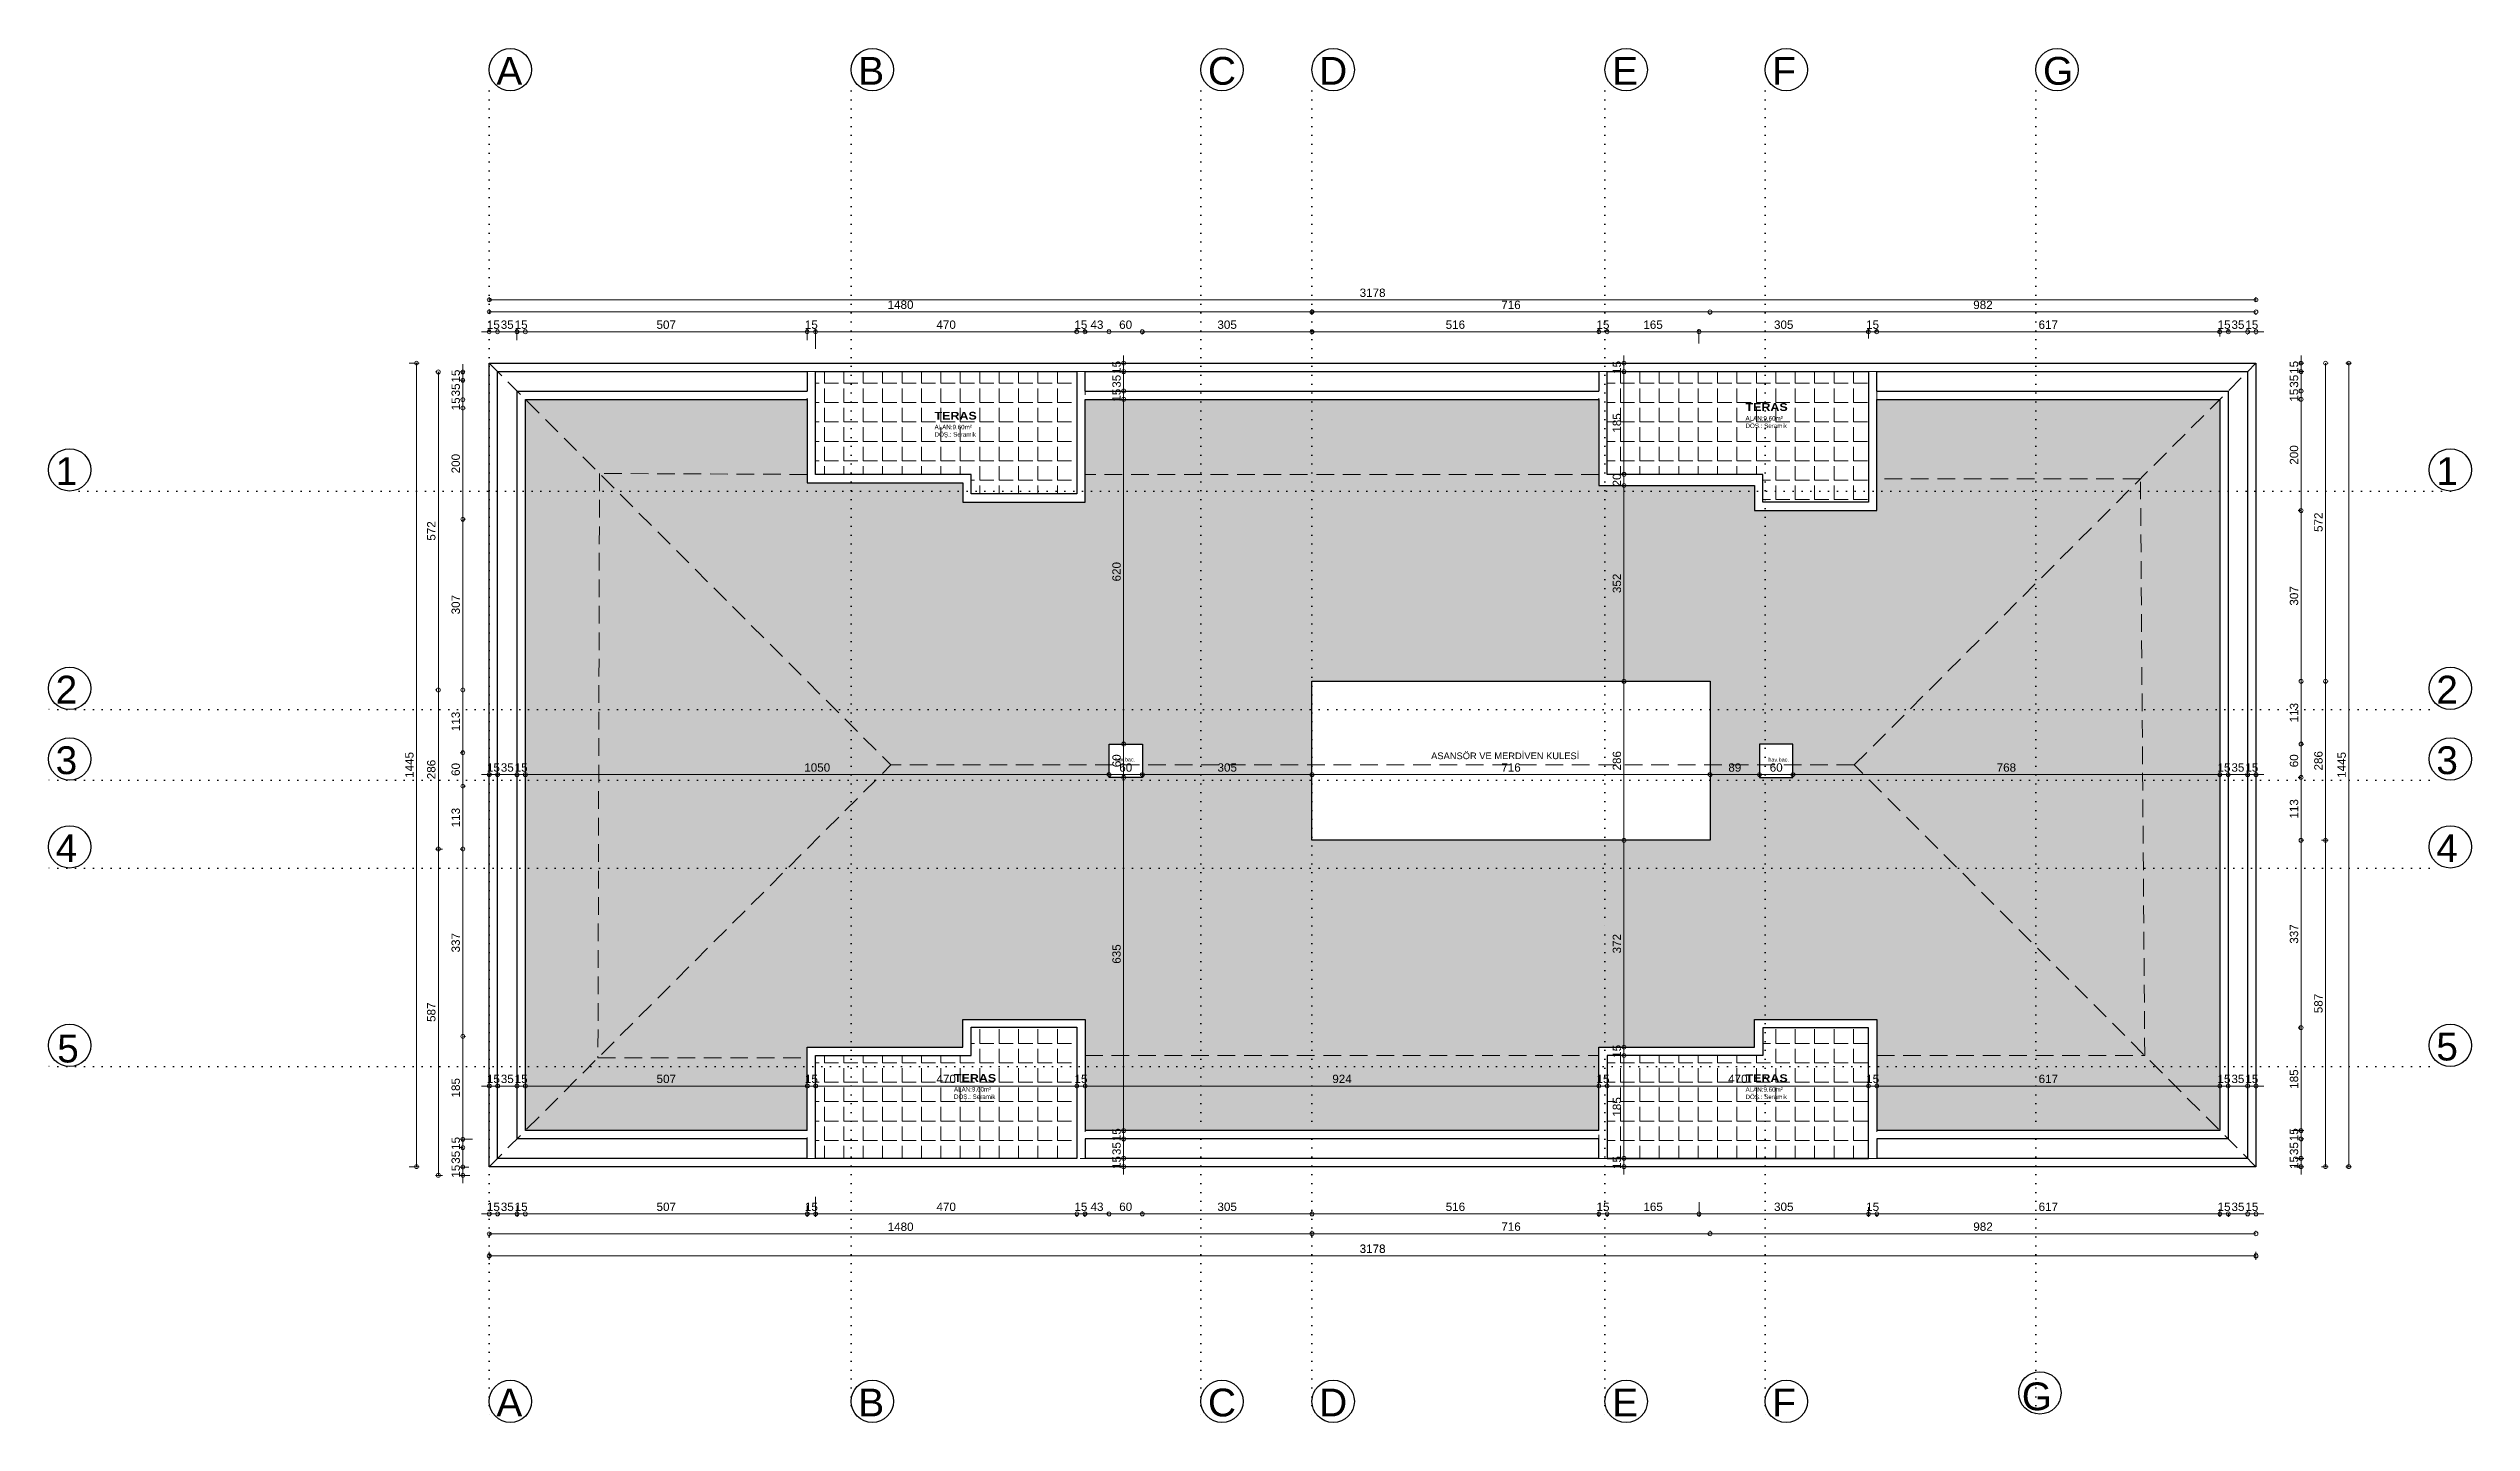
# Model space of a CAD drawing. Header units: millimetres. Extents: x 768 to 14077, y 324 to 18132.
# Drawn here: x 846 to 5205, y 13515 to 15986 of the extents above; entities that cross this region are included whole.
import ezdxf
from ezdxf.enums import TextEntityAlignment as Align

# ---------------------------------------------------------------- set-up
doc = ezdxf.new("R2010")
doc.units = ezdxf.units.MM
doc.linetypes.add('DOT2', pattern=[3.175, 0, -3.175])
doc.linetypes.add('HIDDEN', pattern=[9.525, 6.35, -3.175])
doc.layers.add('SEM_AKS', color=161, linetype='Continuous')
for name, color, linetype, lineweight in [('SEM_hidden', 8, 'HIDDEN', 13), ('SEM_IC OLCU', 140, 'Continuous', 13), ('SEM_TARAMA', 253, 'Continuous', 5), ('SEM_TEFRIS', 225, 'Continuous', 9), ('SEM_YAZI2', 53, 'Continuous', 9)]:
    doc.layers.add(name, color=color, linetype=linetype, lineweight=lineweight)
doc.styles.get("Standard").update_dxf_attribs({"font": 'arial.ttf'})
doc.dimstyles.new('1-50-2', dxfattribs={"dimtxt": 15, "dimasz": 7, "dimexe": 5, "dimexo": 5, "dimgap": 5, "dimtad": 1, "dimdec": 0, "dimtxsty": 'Standard', "dimblk": 'ORIGIN', "dimcen": 5, "dimdle": 7, "dimclrd": 256, "dimclre": 256, "dimclrt": 256, "dimadec": 0, "dimazin": 0, "dimtfac": 1, "dimtdec": 0, "dimtix": 1, "dimtmove": 0, "dimatfit": 3, "dimldrblk": 'ORIGIN', "dimfxl": 1, "dimlwd": -1, "dimlwe": -1, "dimarcsym": 0})

msp = doc.modelspace()

# ---------------------------------------------------------------- texts
at = {"layer": 'SEM_AKS', "linetype": 'DOT2', "ltscale": 5}
for s, p in [('A', (1651.7, 15920.7)), ('B', (2302.7, 15920.7)), ('C', (2931.7, 15920.7)), ('D', (3131.7, 15920.7)), ('E', (3658.7, 15920.7)), ('F', (3946.7, 15920.7)), ('G', (4433.7, 15920.7)), ('1', (858.9, 15200.9)), ('1', (5141.2, 15200.9)), ('2', (858.9, 14807.9)), ('2', (5141.2, 14807.9)), ('3', (858.9, 14680.9)), ('3', (5141.2, 14680.9)), ('4', (858.9, 14522.9)), ('4', (5141.2, 14522.9)), ('5', (861.7, 14162.3)), ('5', (5141.2, 14165.9)), ('A', (1651.7, 13525.8)), ('B', (2302.7, 13525.8)), ('C', (2931.7, 13525.8)), ('D', (3131.7, 13525.8)), ('E', (3658.7, 13525.8)), ('F', (3946.7, 13525.8)), ('G', (4395.6, 13536.9))]:
    msp.add_text(s, height=50, dxfattribs=at).set_placement(p)
at = {"layer": 'SEM_YAZI2', "ltscale": 5}
for s, height, p in [('hav.bac.', 7, (2782.2, 14707.2)), ('ASANSÖR VE MERDİVEN KULESİ', 12, (3466.3, 14713.8)), ('hav.bac.', 7, (3958.2, 14707))]:
    msp.add_text(s, height=height, dxfattribs=at).set_placement(p, align=Align.MIDDLE_CENTER)
at = {"layer": 'SEM_YAZI2', "char_height": 20, "attachment_point": 7}
for insert in [(3898.6, 15300.9), (2439.9, 15285.3), (2474.8, 14094.3), (3898.6, 14094)]:
    msp.add_mtext_dynamic_auto_height_columns('\\pt0;{\\fArial Black|b0|i0|c162|p34;\\H0.7x;TERAS\\P\\fArial|b0|i0|c162|p34;\\H0.57143x;ALAN:9.60m²\\P\\ptz;DÖŞ.: Seramik}', width=142.973, gutter_width=100, height=58.1, count=1, dxfattribs=dict(at, insert=insert))

# ---------------------------------------------------------------- blocks, each defined once
blk = doc.blocks.new('_Origin')
at = {"color": 0, "linetype": 'ByBlock', "lineweight": -2}
blk.add_line((0, 0), (-1, 0), dxfattribs=at)
blk.add_circle((0, 0), 0.5, dxfattribs=at)
blk = doc.blocks.new('*D341')
at = {"layer": 'Defpoints', "color": 0, "transparency": 16777216}
for p in [(2780, 15404.9), (2790, 15419.9), (2790, 15404.9)]:
    blk.add_point(p, dxfattribs=at)
at = {"layer": 'SEM_IC OLCU', "transparency": 16777216}
for p, q in [((2780, 15426.9), (2780, 15433.9)), ((2785, 15419.9), (2775, 15419.9)), ((2785, 15404.9), (2775, 15404.9)), ((2780, 15419.9), (2780, 15404.9)), ((2780, 15397.9), (2780, 15390.9))]:
    blk.add_line(p, q, dxfattribs=at)
at = {"layer": 'SEM_IC OLCU', "transparency": 16777216, "xscale": 7, "yscale": 7, "zscale": 7}
for p, rotation in [((2780, 15419.9), 270), ((2780, 15404.9), 90)]:
    blk.add_blockref('_Origin', p, dxfattribs=dict(at, rotation=rotation))
at = {"layer": 'SEM_IC OLCU', "transparency": 16777216, "insert": (2767.3, 15412.4), "char_height": 15, "attachment_point": 5, "rotation": 90}
blk.add_mtext('15', dxfattribs=at)
blk = doc.blocks.new('*D342')
at = {"layer": 'Defpoints', "color": 0, "transparency": 16777216}
for p in [(2770, 15369.9), (2780, 15354.9), (2780, 15354.9)]:
    blk.add_point(p, dxfattribs=at)
at = {"layer": 'SEM_IC OLCU', "transparency": 16777216}
for p, q in [((2775, 15369.9), (2785, 15369.9)), ((2780, 15376.9), (2780, 15383.9)), ((2780, 15369.9), (2780, 15354.9)), ((2780, 15347.9), (2780, 15340.9))]:
    blk.add_line(p, q, dxfattribs=at)
at = {"layer": 'SEM_IC OLCU', "transparency": 16777216, "xscale": 7, "yscale": 7, "zscale": 7}
for p, rotation in [((2780, 15369.9), 270), ((2780, 15354.9), 90)]:
    blk.add_blockref('_Origin', p, dxfattribs=dict(at, rotation=rotation))
at = {"layer": 'SEM_IC OLCU', "transparency": 16777216, "insert": (2767.3, 15362.4), "char_height": 15, "attachment_point": 5, "rotation": 90}
blk.add_mtext('15', dxfattribs=at)
blk = doc.blocks.new('*D343')
at = {"layer": 'Defpoints', "color": 0, "transparency": 16777216}
for p in [(2780, 15354.9), (2780, 14734.9), (2780, 14734.9)]:
    blk.add_point(p, dxfattribs=at)
at = {"layer": 'SEM_IC OLCU', "transparency": 16777216}
blk.add_line((2780, 15347.9), (2780, 14741.9), dxfattribs=at)
at = {"layer": 'SEM_IC OLCU', "transparency": 16777216, "xscale": 7, "yscale": 7, "zscale": 7}
for p, rotation in [((2780, 15354.9), 90), ((2780, 14734.9), 270)]:
    blk.add_blockref('_Origin', p, dxfattribs=dict(at, rotation=rotation))
at = {"layer": 'SEM_IC OLCU', "transparency": 16777216, "insert": (2767.3, 15044.9), "char_height": 15, "attachment_point": 5, "rotation": 90}
blk.add_mtext('620', dxfattribs=at)
blk = doc.blocks.new('*D344')
at = {"layer": 'Defpoints', "color": 0, "transparency": 16777216}
for p in [(2780, 14734.9), (2780, 14674.9), (2783.8, 14674.9)]:
    blk.add_point(p, dxfattribs=at)
at = {"layer": 'SEM_IC OLCU', "transparency": 16777216}
for p, q in [((2780, 14727.9), (2780, 14681.9)), ((2778.8, 14674.9), (2775, 14674.9))]:
    blk.add_line(p, q, dxfattribs=at)
at = {"layer": 'SEM_IC OLCU', "transparency": 16777216, "xscale": 7, "yscale": 7, "zscale": 7}
for p, rotation in [((2780, 14734.9), 90), ((2780, 14674.9), 270)]:
    blk.add_blockref('_Origin', p, dxfattribs=dict(at, rotation=rotation))
at = {"layer": 'SEM_IC OLCU', "transparency": 16777216, "insert": (2767.3, 14704.9), "char_height": 15, "attachment_point": 5, "rotation": 90}
blk.add_mtext('60', dxfattribs=at)
blk = doc.blocks.new('*D345')
at = {"layer": 'Defpoints', "color": 0, "transparency": 16777216}
for p in [(2783.8, 14674.9), (2780, 14039.9), (2780, 14039.9)]:
    blk.add_point(p, dxfattribs=at)
at = {"layer": 'SEM_IC OLCU', "transparency": 16777216}
for p, q in [((2778.8, 14674.9), (2775, 14674.9)), ((2780, 14667.9), (2780, 14046.9))]:
    blk.add_line(p, q, dxfattribs=at)
at = {"layer": 'SEM_IC OLCU', "transparency": 16777216, "xscale": 7, "yscale": 7, "zscale": 7}
for p, rotation in [((2780, 14674.9), 90), ((2780, 14039.9), 270)]:
    blk.add_blockref('_Origin', p, dxfattribs=dict(at, rotation=rotation))
at = {"layer": 'SEM_IC OLCU', "transparency": 16777216, "insert": (2767.3, 14357.4), "char_height": 15, "attachment_point": 5, "rotation": 90}
blk.add_mtext('635', dxfattribs=at)
blk = doc.blocks.new('*D346')
at = {"layer": 'Defpoints', "color": 0, "transparency": 16777216}
for p in [(2780, 14039.9), (2780, 14024.9), (2780, 14024.9)]:
    blk.add_point(p, dxfattribs=at)
at = {"layer": 'SEM_IC OLCU', "transparency": 16777216}
for p, q in [((2780, 14046.9), (2780, 14053.9)), ((2780, 14039.9), (2780, 14024.9)), ((2780, 14017.9), (2780, 14010.9))]:
    blk.add_line(p, q, dxfattribs=at)
at = {"layer": 'SEM_IC OLCU', "transparency": 16777216, "xscale": 7, "yscale": 7, "zscale": 7}
for p, rotation in [((2780, 14039.9), 270), ((2780, 14024.9), 90)]:
    blk.add_blockref('_Origin', p, dxfattribs=dict(at, rotation=rotation))
at = {"layer": 'SEM_IC OLCU', "transparency": 16777216, "insert": (2767.3, 14032.4), "char_height": 15, "attachment_point": 5, "rotation": 90}
blk.add_mtext('15', dxfattribs=at)
blk = doc.blocks.new('*D347')
at = {"layer": 'Defpoints', "color": 0, "transparency": 16777216}
for p in [(2780, 14024.9), (2780, 13989.9), (2780, 13989.9)]:
    blk.add_point(p, dxfattribs=at)
at = {"layer": 'SEM_IC OLCU', "transparency": 16777216}
blk.add_line((2780, 14017.9), (2780, 13996.9), dxfattribs=at)
at = {"layer": 'SEM_IC OLCU', "transparency": 16777216, "xscale": 7, "yscale": 7, "zscale": 7}
for p, rotation in [((2780, 14024.9), 90), ((2780, 13989.9), 270)]:
    blk.add_blockref('_Origin', p, dxfattribs=dict(at, rotation=rotation))
at = {"layer": 'SEM_IC OLCU', "transparency": 16777216, "insert": (2767.3, 14007.4), "char_height": 15, "attachment_point": 5, "rotation": 90}
blk.add_mtext('35', dxfattribs=at)
blk = doc.blocks.new('*D348')
at = {"layer": 'Defpoints', "color": 0, "transparency": 16777216}
for p in [(2780, 13989.9), (2780, 13974.9), (2780, 13974.9)]:
    blk.add_point(p, dxfattribs=at)
at = {"layer": 'SEM_IC OLCU', "transparency": 16777216}
for p, q in [((2780, 13996.9), (2780, 14003.9)), ((2780, 13989.9), (2780, 13974.9)), ((2780, 13967.9), (2780, 13960.9))]:
    blk.add_line(p, q, dxfattribs=at)
at = {"layer": 'SEM_IC OLCU', "transparency": 16777216, "xscale": 7, "yscale": 7, "zscale": 7}
for p, rotation in [((2780, 13989.9), 270), ((2780, 13974.9), 90)]:
    blk.add_blockref('_Origin', p, dxfattribs=dict(at, rotation=rotation))
at = {"layer": 'SEM_IC OLCU', "transparency": 16777216, "insert": (2767.3, 13982.4), "char_height": 15, "attachment_point": 5, "rotation": 90}
blk.add_mtext('15', dxfattribs=at)
blk = doc.blocks.new('*D349')
at = {"layer": 'Defpoints', "color": 0, "transparency": 16777216}
for p in [(2790, 15404.9), (2780, 15369.9), (2790, 15369.9)]:
    blk.add_point(p, dxfattribs=at)
at = {"layer": 'SEM_IC OLCU', "transparency": 16777216}
for p, q in [((2785, 15404.9), (2775, 15404.9)), ((2780, 15397.9), (2780, 15376.9)), ((2785, 15369.9), (2775, 15369.9))]:
    blk.add_line(p, q, dxfattribs=at)
at = {"layer": 'SEM_IC OLCU', "transparency": 16777216, "xscale": 7, "yscale": 7, "zscale": 7}
for p, rotation in [((2780, 15404.9), 90), ((2780, 15369.9), 270)]:
    blk.add_blockref('_Origin', p, dxfattribs=dict(at, rotation=rotation))
at = {"layer": 'SEM_IC OLCU', "transparency": 16777216, "insert": (2767.3, 15387.4), "char_height": 15, "attachment_point": 5, "rotation": 90}
blk.add_mtext('35', dxfattribs=at)
blk = doc.blocks.new('*D350')
at = {"layer": 'Defpoints', "color": 0, "transparency": 16777216}
for p in [(3680, 15404.9), (3690, 15419.9), (3690, 15404.9)]:
    blk.add_point(p, dxfattribs=at)
at = {"layer": 'SEM_IC OLCU', "transparency": 16777216}
for p, q in [((3680, 15426.9), (3680, 15433.9)), ((3685, 15419.9), (3675, 15419.9)), ((3685, 15404.9), (3675, 15404.9)), ((3680, 15419.9), (3680, 15404.9)), ((3680, 15397.9), (3680, 15390.9))]:
    blk.add_line(p, q, dxfattribs=at)
at = {"layer": 'SEM_IC OLCU', "transparency": 16777216, "xscale": 7, "yscale": 7, "zscale": 7}
for p, rotation in [((3680, 15419.9), 270), ((3680, 15404.9), 90)]:
    blk.add_blockref('_Origin', p, dxfattribs=dict(at, rotation=rotation))
at = {"layer": 'SEM_IC OLCU', "transparency": 16777216, "insert": (3667.3, 15412.4), "char_height": 15, "attachment_point": 5, "rotation": 90}
blk.add_mtext('15', dxfattribs=at)
blk = doc.blocks.new('*D351')
at = {"layer": 'Defpoints', "color": 0, "transparency": 16777216}
for p in [(3690, 15404.9), (3680, 15219.9), (3680, 15219.9)]:
    blk.add_point(p, dxfattribs=at)
at = {"layer": 'SEM_IC OLCU', "transparency": 16777216}
for p, q in [((3685, 15404.9), (3675, 15404.9)), ((3680, 15397.9), (3680, 15226.9))]:
    blk.add_line(p, q, dxfattribs=at)
at = {"layer": 'SEM_IC OLCU', "transparency": 16777216, "xscale": 7, "yscale": 7, "zscale": 7}
for p, rotation in [((3680, 15404.9), 90), ((3680, 15219.9), 270)]:
    blk.add_blockref('_Origin', p, dxfattribs=dict(at, rotation=rotation))
at = {"layer": 'SEM_IC OLCU', "transparency": 16777216, "insert": (3667.3, 15312.4), "char_height": 15, "attachment_point": 5, "rotation": 90}
blk.add_mtext('185', dxfattribs=at)
blk = doc.blocks.new('*D352')
at = {"layer": 'Defpoints', "color": 0, "transparency": 16777216}
for p in [(3680, 15219.9), (3680, 15199.9), (3680, 15199.9)]:
    blk.add_point(p, dxfattribs=at)
at = {"layer": 'SEM_IC OLCU', "transparency": 16777216}
for p, q in [((3680, 15226.9), (3680, 15233.9)), ((3680, 15219.9), (3680, 15199.9)), ((3680, 15192.9), (3680, 15185.9))]:
    blk.add_line(p, q, dxfattribs=at)
at = {"layer": 'SEM_IC OLCU', "transparency": 16777216, "xscale": 7, "yscale": 7, "zscale": 7}
for p, rotation in [((3680, 15219.9), 270), ((3680, 15199.9), 90)]:
    blk.add_blockref('_Origin', p, dxfattribs=dict(at, rotation=rotation))
at = {"layer": 'SEM_IC OLCU', "transparency": 16777216, "insert": (3667.3, 15209.9), "char_height": 15, "attachment_point": 5, "rotation": 90}
blk.add_mtext('20', dxfattribs=at)
blk = doc.blocks.new('*D353')
at = {"layer": 'Defpoints', "color": 0, "transparency": 16777216}
for p in [(3680, 15199.9), (3680, 14847.9), (3680, 14847.9)]:
    blk.add_point(p, dxfattribs=at)
at = {"layer": 'SEM_IC OLCU', "transparency": 16777216}
blk.add_line((3680, 15192.9), (3680, 14854.9), dxfattribs=at)
at = {"layer": 'SEM_IC OLCU', "transparency": 16777216, "xscale": 7, "yscale": 7, "zscale": 7}
for p, rotation in [((3680, 15199.9), 90), ((3680, 14847.9), 270)]:
    blk.add_blockref('_Origin', p, dxfattribs=dict(at, rotation=rotation))
at = {"layer": 'SEM_IC OLCU', "transparency": 16777216, "insert": (3667.3, 15023.9), "char_height": 15, "attachment_point": 5, "rotation": 90}
blk.add_mtext('352', dxfattribs=at)
blk = doc.blocks.new('*D354')
at = {"layer": 'Defpoints', "color": 0, "transparency": 16777216}
for p in [(3680, 14847.9), (3680, 14561.9), (3680, 14561.9)]:
    blk.add_point(p, dxfattribs=at)
at = {"layer": 'SEM_IC OLCU', "transparency": 16777216}
blk.add_line((3680, 14840.9), (3680, 14568.9), dxfattribs=at)
at = {"layer": 'SEM_IC OLCU', "transparency": 16777216, "xscale": 7, "yscale": 7, "zscale": 7}
for p, rotation in [((3680, 14847.9), 90), ((3680, 14561.9), 270)]:
    blk.add_blockref('_Origin', p, dxfattribs=dict(at, rotation=rotation))
at = {"layer": 'SEM_IC OLCU', "transparency": 16777216, "insert": (3667.3, 14704.9), "char_height": 15, "attachment_point": 5, "rotation": 90}
blk.add_mtext('286', dxfattribs=at)
blk = doc.blocks.new('*D355')
at = {"layer": 'Defpoints', "color": 0, "transparency": 16777216}
for p in [(3680, 14561.9), (3680, 14189.9), (3680, 14189.9)]:
    blk.add_point(p, dxfattribs=at)
at = {"layer": 'SEM_IC OLCU', "transparency": 16777216}
blk.add_line((3680, 14554.9), (3680, 14196.9), dxfattribs=at)
at = {"layer": 'SEM_IC OLCU', "transparency": 16777216, "xscale": 7, "yscale": 7, "zscale": 7}
for p, rotation in [((3680, 14561.9), 90), ((3680, 14189.9), 270)]:
    blk.add_blockref('_Origin', p, dxfattribs=dict(at, rotation=rotation))
at = {"layer": 'SEM_IC OLCU', "transparency": 16777216, "insert": (3667.3, 14375.9), "char_height": 15, "attachment_point": 5, "rotation": 90}
blk.add_mtext('372', dxfattribs=at)
blk = doc.blocks.new('*D356')
at = {"layer": 'Defpoints', "color": 0, "transparency": 16777216}
for p in [(3680, 14189.9), (3680, 14174.9), (3680, 14174.9)]:
    blk.add_point(p, dxfattribs=at)
at = {"layer": 'SEM_IC OLCU', "transparency": 16777216}
for p, q in [((3680, 14196.9), (3680, 14203.9)), ((3680, 14189.9), (3680, 14174.9)), ((3680, 14167.9), (3680, 14160.9))]:
    blk.add_line(p, q, dxfattribs=at)
at = {"layer": 'SEM_IC OLCU', "transparency": 16777216, "xscale": 7, "yscale": 7, "zscale": 7}
for p, rotation in [((3680, 14189.9), 270), ((3680, 14174.9), 90)]:
    blk.add_blockref('_Origin', p, dxfattribs=dict(at, rotation=rotation))
at = {"layer": 'SEM_IC OLCU', "transparency": 16777216, "insert": (3667.3, 14182.4), "char_height": 15, "attachment_point": 5, "rotation": 90}
blk.add_mtext('15', dxfattribs=at)
blk = doc.blocks.new('*D357')
at = {"layer": 'Defpoints', "color": 0, "transparency": 16777216}
for p in [(3680, 14174.9), (3680, 13989.9), (3690, 13989.9)]:
    blk.add_point(p, dxfattribs=at)
at = {"layer": 'SEM_IC OLCU', "transparency": 16777216}
for p, q in [((3680, 14167.9), (3680, 13996.9)), ((3685, 13989.9), (3675, 13989.9))]:
    blk.add_line(p, q, dxfattribs=at)
at = {"layer": 'SEM_IC OLCU', "transparency": 16777216, "xscale": 7, "yscale": 7, "zscale": 7}
for p, rotation in [((3680, 14174.9), 90), ((3680, 13989.9), 270)]:
    blk.add_blockref('_Origin', p, dxfattribs=dict(at, rotation=rotation))
at = {"layer": 'SEM_IC OLCU', "transparency": 16777216, "insert": (3667.3, 14082.4), "char_height": 15, "attachment_point": 5, "rotation": 90}
blk.add_mtext('185', dxfattribs=at)
blk = doc.blocks.new('*D358')
at = {"layer": 'Defpoints', "color": 0, "transparency": 16777216}
for p in [(3680, 13974.9), (3680, 13974.9), (3690, 13989.9)]:
    blk.add_point(p, dxfattribs=at)
at = {"layer": 'SEM_IC OLCU', "transparency": 16777216}
for p, q in [((3680, 13996.9), (3680, 14003.9)), ((3685, 13989.9), (3675, 13989.9)), ((3680, 13989.9), (3680, 13974.9)), ((3680, 13967.9), (3680, 13960.9))]:
    blk.add_line(p, q, dxfattribs=at)
at = {"layer": 'SEM_IC OLCU', "transparency": 16777216, "xscale": 7, "yscale": 7, "zscale": 7}
for p, rotation in [((3680, 13989.9), 270), ((3680, 13974.9), 90)]:
    blk.add_blockref('_Origin', p, dxfattribs=dict(at, rotation=rotation))
at = {"layer": 'SEM_IC OLCU', "transparency": 16777216, "insert": (3667.3, 13982.4), "char_height": 15, "attachment_point": 5, "rotation": 90}
blk.add_mtext('15', dxfattribs=at)
blk = doc.blocks.new('*D359')
at = {"layer": 'Defpoints', "color": 0, "transparency": 16777216}
for p in [(1638.8, 14670), (1653.8, 14680), (1653.8, 14670)]:
    blk.add_point(p, dxfattribs=at)
at = {"layer": 'SEM_IC OLCU', "transparency": 16777216}
for p, q in [((1631.8, 14680), (1624.8, 14680)), ((1638.8, 14675), (1638.8, 14685)), ((1638.8, 14680), (1653.8, 14680)), ((1653.8, 14675), (1653.8, 14685)), ((1660.8, 14680), (1667.8, 14680))]:
    blk.add_line(p, q, dxfattribs=at)
at = {"layer": 'SEM_IC OLCU', "transparency": 16777216, "xscale": 7, "yscale": 7, "zscale": 7}
blk.add_blockref('_Origin', (1638.8, 14680), dxfattribs=at)
at = {"layer": 'SEM_IC OLCU', "transparency": 16777216, "xscale": 7, "yscale": 7, "zscale": 7, "rotation": 180}
blk.add_blockref('_Origin', (1653.8, 14680), dxfattribs=at)
at = {"layer": 'SEM_IC OLCU', "transparency": 16777216, "insert": (1646.3, 14692.7), "char_height": 15, "attachment_point": 5}
blk.add_mtext('15', dxfattribs=at)
blk = doc.blocks.new('*D360')
at = {"layer": 'Defpoints', "color": 0, "transparency": 16777216}
for p in [(1653.8, 14670), (1688.8, 14680), (1688.8, 14680)]:
    blk.add_point(p, dxfattribs=at)
at = {"layer": 'SEM_IC OLCU', "transparency": 16777216}
for p, q in [((1653.8, 14675), (1653.8, 14685)), ((1660.8, 14680), (1681.8, 14680))]:
    blk.add_line(p, q, dxfattribs=at)
at = {"layer": 'SEM_IC OLCU', "transparency": 16777216, "xscale": 7, "yscale": 7, "zscale": 7, "rotation": 180}
blk.add_blockref('_Origin', (1653.8, 14680), dxfattribs=at)
at = {"layer": 'SEM_IC OLCU', "transparency": 16777216, "xscale": 7, "yscale": 7, "zscale": 7}
blk.add_blockref('_Origin', (1688.8, 14680), dxfattribs=at)
at = {"layer": 'SEM_IC OLCU', "transparency": 16777216, "insert": (1671.3, 14692.7), "char_height": 15, "attachment_point": 5}
blk.add_mtext('35', dxfattribs=at)
blk = doc.blocks.new('*D361')
at = {"layer": 'Defpoints', "color": 0, "transparency": 16777216}
for p in [(1688.8, 14680), (1703.8, 14680), (1703.8, 14680)]:
    blk.add_point(p, dxfattribs=at)
at = {"layer": 'SEM_IC OLCU', "transparency": 16777216}
for p, q in [((1681.8, 14680), (1674.8, 14680)), ((1688.8, 14680), (1703.8, 14680)), ((1710.8, 14680), (1717.8, 14680))]:
    blk.add_line(p, q, dxfattribs=at)
at = {"layer": 'SEM_IC OLCU', "transparency": 16777216, "xscale": 7, "yscale": 7, "zscale": 7}
blk.add_blockref('_Origin', (1688.8, 14680), dxfattribs=at)
at = {"layer": 'SEM_IC OLCU', "transparency": 16777216, "xscale": 7, "yscale": 7, "zscale": 7, "rotation": 180}
blk.add_blockref('_Origin', (1703.8, 14680), dxfattribs=at)
at = {"layer": 'SEM_IC OLCU', "transparency": 16777216, "insert": (1696.3, 14692.7), "char_height": 15, "attachment_point": 5}
blk.add_mtext('15', dxfattribs=at)
blk = doc.blocks.new('*D362')
at = {"layer": 'Defpoints', "color": 0, "transparency": 16777216}
for p in [(2753.8, 14697.4), (1703.8, 14680), (2753.8, 14680)]:
    blk.add_point(p, dxfattribs=at)
at = {"layer": 'SEM_IC OLCU', "transparency": 16777216}
for p, q in [((2753.8, 14692.4), (2753.8, 14675)), ((1710.8, 14680), (2746.8, 14680))]:
    blk.add_line(p, q, dxfattribs=at)
at = {"layer": 'SEM_IC OLCU', "transparency": 16777216, "xscale": 7, "yscale": 7, "zscale": 7, "rotation": 180}
blk.add_blockref('_Origin', (1703.8, 14680), dxfattribs=at)
at = {"layer": 'SEM_IC OLCU', "transparency": 16777216, "xscale": 7, "yscale": 7, "zscale": 7}
blk.add_blockref('_Origin', (2753.8, 14680), dxfattribs=at)
at = {"layer": 'SEM_IC OLCU', "transparency": 16777216, "insert": (2228.8, 14692.7), "char_height": 15, "attachment_point": 5}
blk.add_mtext('1050', dxfattribs=at)
blk = doc.blocks.new('*D363')
at = {"layer": 'Defpoints', "color": 0, "transparency": 16777216}
for p in [(2753.8, 14697.4), (2813.8, 14697.4), (2813.8, 14680)]:
    blk.add_point(p, dxfattribs=at)
at = {"layer": 'SEM_IC OLCU', "transparency": 16777216}
for p, q in [((2753.8, 14692.4), (2753.8, 14675)), ((2813.8, 14692.4), (2813.8, 14675)), ((2760.8, 14680), (2806.8, 14680))]:
    blk.add_line(p, q, dxfattribs=at)
at = {"layer": 'SEM_IC OLCU', "transparency": 16777216, "xscale": 7, "yscale": 7, "zscale": 7, "rotation": 180}
blk.add_blockref('_Origin', (2753.8, 14680), dxfattribs=at)
at = {"layer": 'SEM_IC OLCU', "transparency": 16777216, "xscale": 7, "yscale": 7, "zscale": 7}
blk.add_blockref('_Origin', (2813.8, 14680), dxfattribs=at)
at = {"layer": 'SEM_IC OLCU', "transparency": 16777216, "insert": (2783.8, 14692.7), "char_height": 15, "attachment_point": 5}
blk.add_mtext('60', dxfattribs=at)
blk = doc.blocks.new('*D364')
at = {"layer": 'Defpoints', "color": 0, "transparency": 16777216}
for p in [(2813.8, 14697.4), (3118.8, 14680), (3118.8, 14675)]:
    blk.add_point(p, dxfattribs=at)
at = {"layer": 'SEM_IC OLCU', "transparency": 16777216}
for p, q in [((2813.8, 14692.4), (2813.8, 14675)), ((2820.8, 14680), (3111.8, 14680)), ((3118.8, 14680), (3118.8, 14685))]:
    blk.add_line(p, q, dxfattribs=at)
at = {"layer": 'SEM_IC OLCU', "transparency": 16777216, "xscale": 7, "yscale": 7, "zscale": 7, "rotation": 180}
blk.add_blockref('_Origin', (2813.8, 14680), dxfattribs=at)
at = {"layer": 'SEM_IC OLCU', "transparency": 16777216, "xscale": 7, "yscale": 7, "zscale": 7}
blk.add_blockref('_Origin', (3118.8, 14680), dxfattribs=at)
at = {"layer": 'SEM_IC OLCU', "transparency": 16777216, "insert": (2966.3, 14692.7), "char_height": 15, "attachment_point": 5}
blk.add_mtext('305', dxfattribs=at)
blk = doc.blocks.new('*D365')
at = {"layer": 'Defpoints', "color": 0, "transparency": 16777216}
for p in [(3118.8, 14675), (3834.8, 14680), (3834.8, 14680)]:
    blk.add_point(p, dxfattribs=at)
at = {"layer": 'SEM_IC OLCU', "transparency": 16777216}
for p, q in [((3118.8, 14680), (3118.8, 14685)), ((3125.8, 14680), (3827.8, 14680))]:
    blk.add_line(p, q, dxfattribs=at)
at = {"layer": 'SEM_IC OLCU', "transparency": 16777216, "xscale": 7, "yscale": 7, "zscale": 7, "rotation": 180}
blk.add_blockref('_Origin', (3118.8, 14680), dxfattribs=at)
at = {"layer": 'SEM_IC OLCU', "transparency": 16777216, "xscale": 7, "yscale": 7, "zscale": 7}
blk.add_blockref('_Origin', (3834.8, 14680), dxfattribs=at)
at = {"layer": 'SEM_IC OLCU', "transparency": 16777216, "insert": (3476.8, 14692.7), "char_height": 15, "attachment_point": 5}
blk.add_mtext('716', dxfattribs=at)
blk = doc.blocks.new('*D366')
at = {"layer": 'Defpoints', "color": 0, "transparency": 16777216}
for p in [(3834.8, 14680), (3923.8, 14680), (3923.8, 14680)]:
    blk.add_point(p, dxfattribs=at)
at = {"layer": 'SEM_IC OLCU', "transparency": 16777216}
blk.add_line((3841.8, 14680), (3916.8, 14680), dxfattribs=at)
at = {"layer": 'SEM_IC OLCU', "transparency": 16777216, "xscale": 7, "yscale": 7, "zscale": 7, "rotation": 180}
blk.add_blockref('_Origin', (3834.8, 14680), dxfattribs=at)
at = {"layer": 'SEM_IC OLCU', "transparency": 16777216, "xscale": 7, "yscale": 7, "zscale": 7}
blk.add_blockref('_Origin', (3923.8, 14680), dxfattribs=at)
at = {"layer": 'SEM_IC OLCU', "transparency": 16777216, "insert": (3879.3, 14692.7), "char_height": 15, "attachment_point": 5}
blk.add_mtext('89', dxfattribs=at)
blk = doc.blocks.new('*D367')
at = {"layer": 'Defpoints', "color": 0, "transparency": 16777216}
for p in [(3983.8, 14697.4), (3923.8, 14680), (3983.8, 14680)]:
    blk.add_point(p, dxfattribs=at)
at = {"layer": 'SEM_IC OLCU', "transparency": 16777216}
for p, q in [((3983.8, 14692.4), (3983.8, 14675)), ((3930.8, 14680), (3976.8, 14680))]:
    blk.add_line(p, q, dxfattribs=at)
at = {"layer": 'SEM_IC OLCU', "transparency": 16777216, "xscale": 7, "yscale": 7, "zscale": 7, "rotation": 180}
blk.add_blockref('_Origin', (3923.8, 14680), dxfattribs=at)
at = {"layer": 'SEM_IC OLCU', "transparency": 16777216, "xscale": 7, "yscale": 7, "zscale": 7}
blk.add_blockref('_Origin', (3983.8, 14680), dxfattribs=at)
at = {"layer": 'SEM_IC OLCU', "transparency": 16777216, "insert": (3953.8, 14692.7), "char_height": 15, "attachment_point": 5}
blk.add_mtext('60', dxfattribs=at)
blk = doc.blocks.new('*D368')
at = {"layer": 'Defpoints', "color": 0, "transparency": 16777216}
for p in [(3983.8, 14697.4), (4751.8, 14680), (4751.8, 14680)]:
    blk.add_point(p, dxfattribs=at)
at = {"layer": 'SEM_IC OLCU', "transparency": 16777216}
for p, q in [((3983.8, 14692.4), (3983.8, 14675)), ((3990.8, 14680), (4744.8, 14680))]:
    blk.add_line(p, q, dxfattribs=at)
at = {"layer": 'SEM_IC OLCU', "transparency": 16777216, "xscale": 7, "yscale": 7, "zscale": 7, "rotation": 180}
blk.add_blockref('_Origin', (3983.8, 14680), dxfattribs=at)
at = {"layer": 'SEM_IC OLCU', "transparency": 16777216, "xscale": 7, "yscale": 7, "zscale": 7}
blk.add_blockref('_Origin', (4751.8, 14680), dxfattribs=at)
at = {"layer": 'SEM_IC OLCU', "transparency": 16777216, "insert": (4367.8, 14692.7), "char_height": 15, "attachment_point": 5}
blk.add_mtext('768', dxfattribs=at)
blk = doc.blocks.new('*D369')
at = {"layer": 'Defpoints', "color": 0, "transparency": 16777216}
for p in [(4751.8, 14680), (4766.8, 14680), (4766.8, 14680)]:
    blk.add_point(p, dxfattribs=at)
at = {"layer": 'SEM_IC OLCU', "transparency": 16777216}
for p, q in [((4744.8, 14680), (4737.8, 14680)), ((4751.8, 14680), (4766.8, 14680)), ((4773.8, 14680), (4780.8, 14680))]:
    blk.add_line(p, q, dxfattribs=at)
at = {"layer": 'SEM_IC OLCU', "transparency": 16777216, "xscale": 7, "yscale": 7, "zscale": 7}
blk.add_blockref('_Origin', (4751.8, 14680), dxfattribs=at)
at = {"layer": 'SEM_IC OLCU', "transparency": 16777216, "xscale": 7, "yscale": 7, "zscale": 7, "rotation": 180}
blk.add_blockref('_Origin', (4766.8, 14680), dxfattribs=at)
at = {"layer": 'SEM_IC OLCU', "transparency": 16777216, "insert": (4759.3, 14692.7), "char_height": 15, "attachment_point": 5}
blk.add_mtext('15', dxfattribs=at)
blk = doc.blocks.new('*D370')
at = {"layer": 'Defpoints', "color": 0, "transparency": 16777216}
for p in [(4766.8, 14680), (4801.8, 14680), (4801.8, 14680)]:
    blk.add_point(p, dxfattribs=at)
at = {"layer": 'SEM_IC OLCU', "transparency": 16777216}
blk.add_line((4773.8, 14680), (4794.8, 14680), dxfattribs=at)
at = {"layer": 'SEM_IC OLCU', "transparency": 16777216, "xscale": 7, "yscale": 7, "zscale": 7, "rotation": 180}
blk.add_blockref('_Origin', (4766.8, 14680), dxfattribs=at)
at = {"layer": 'SEM_IC OLCU', "transparency": 16777216, "xscale": 7, "yscale": 7, "zscale": 7}
blk.add_blockref('_Origin', (4801.8, 14680), dxfattribs=at)
at = {"layer": 'SEM_IC OLCU', "transparency": 16777216, "insert": (4784.3, 14692.7), "char_height": 15, "attachment_point": 5}
blk.add_mtext('35', dxfattribs=at)
blk = doc.blocks.new('*D371')
at = {"layer": 'Defpoints', "color": 0, "transparency": 16777216}
for p in [(4801.8, 14680), (4816.8, 14680), (4816.8, 14680)]:
    blk.add_point(p, dxfattribs=at)
at = {"layer": 'SEM_IC OLCU', "transparency": 16777216}
for p, q in [((4794.8, 14680), (4787.8, 14680)), ((4801.8, 14680), (4816.8, 14680)), ((4823.8, 14680), (4830.8, 14680))]:
    blk.add_line(p, q, dxfattribs=at)
at = {"layer": 'SEM_IC OLCU', "transparency": 16777216, "xscale": 7, "yscale": 7, "zscale": 7}
blk.add_blockref('_Origin', (4801.8, 14680), dxfattribs=at)
at = {"layer": 'SEM_IC OLCU', "transparency": 16777216, "xscale": 7, "yscale": 7, "zscale": 7, "rotation": 180}
blk.add_blockref('_Origin', (4816.8, 14680), dxfattribs=at)
at = {"layer": 'SEM_IC OLCU', "transparency": 16777216, "insert": (4809.3, 14692.7), "char_height": 15, "attachment_point": 5}
blk.add_mtext('15', dxfattribs=at)
blk = doc.blocks.new('*D372')
at = {"layer": 'Defpoints', "color": 0, "transparency": 16777216}
for p in [(1638.8, 14100), (1653.8, 14120), (1653.8, 14100)]:
    blk.add_point(p, dxfattribs=at)
at = {"layer": 'SEM_IC OLCU', "transparency": 16777216}
for p, q in [((1638.8, 14105), (1638.8, 14125)), ((1653.8, 14105), (1653.8, 14125)), ((1631.8, 14120), (1624.8, 14120)), ((1638.8, 14120), (1653.8, 14120)), ((1660.8, 14120), (1667.8, 14120))]:
    blk.add_line(p, q, dxfattribs=at)
at = {"layer": 'SEM_IC OLCU', "transparency": 16777216, "xscale": 7, "yscale": 7, "zscale": 7}
blk.add_blockref('_Origin', (1638.8, 14120), dxfattribs=at)
at = {"layer": 'SEM_IC OLCU', "transparency": 16777216, "xscale": 7, "yscale": 7, "zscale": 7, "rotation": 180}
blk.add_blockref('_Origin', (1653.8, 14120), dxfattribs=at)
at = {"layer": 'SEM_IC OLCU', "transparency": 16777216, "insert": (1646.3, 14132.7), "char_height": 15, "attachment_point": 5}
blk.add_mtext('15', dxfattribs=at)
blk = doc.blocks.new('*D373')
at = {"layer": 'Defpoints', "color": 0, "transparency": 16777216}
for p in [(1653.8, 14100), (1688.8, 14120), (1688.8, 14120)]:
    blk.add_point(p, dxfattribs=at)
at = {"layer": 'SEM_IC OLCU', "transparency": 16777216}
for p, q in [((1653.8, 14105), (1653.8, 14125)), ((1660.8, 14120), (1681.8, 14120))]:
    blk.add_line(p, q, dxfattribs=at)
at = {"layer": 'SEM_IC OLCU', "transparency": 16777216, "xscale": 7, "yscale": 7, "zscale": 7, "rotation": 180}
blk.add_blockref('_Origin', (1653.8, 14120), dxfattribs=at)
at = {"layer": 'SEM_IC OLCU', "transparency": 16777216, "xscale": 7, "yscale": 7, "zscale": 7}
blk.add_blockref('_Origin', (1688.8, 14120), dxfattribs=at)
at = {"layer": 'SEM_IC OLCU', "transparency": 16777216, "insert": (1671.3, 14132.7), "char_height": 15, "attachment_point": 5}
blk.add_mtext('35', dxfattribs=at)
blk = doc.blocks.new('*D374')
at = {"layer": 'Defpoints', "color": 0, "transparency": 16777216}
for p in [(1688.8, 14120), (1703.8, 14120), (1703.8, 14120)]:
    blk.add_point(p, dxfattribs=at)
at = {"layer": 'SEM_IC OLCU', "transparency": 16777216}
for p, q in [((1681.8, 14120), (1674.8, 14120)), ((1688.8, 14120), (1703.8, 14120)), ((1710.8, 14120), (1717.8, 14120))]:
    blk.add_line(p, q, dxfattribs=at)
at = {"layer": 'SEM_IC OLCU', "transparency": 16777216, "xscale": 7, "yscale": 7, "zscale": 7}
blk.add_blockref('_Origin', (1688.8, 14120), dxfattribs=at)
at = {"layer": 'SEM_IC OLCU', "transparency": 16777216, "xscale": 7, "yscale": 7, "zscale": 7, "rotation": 180}
blk.add_blockref('_Origin', (1703.8, 14120), dxfattribs=at)
at = {"layer": 'SEM_IC OLCU', "transparency": 16777216, "insert": (1696.3, 14132.7), "char_height": 15, "attachment_point": 5}
blk.add_mtext('15', dxfattribs=at)
blk = doc.blocks.new('*D375')
at = {"layer": 'Defpoints', "color": 0, "transparency": 16777216}
for p in [(1703.8, 14120), (2210.8, 14120), (2210.8, 14114.9)]:
    blk.add_point(p, dxfattribs=at)
at = {"layer": 'SEM_IC OLCU', "transparency": 16777216}
for p, q in [((2210.8, 14119.9), (2210.8, 14125)), ((1710.8, 14120), (2203.8, 14120))]:
    blk.add_line(p, q, dxfattribs=at)
at = {"layer": 'SEM_IC OLCU', "transparency": 16777216, "xscale": 7, "yscale": 7, "zscale": 7, "rotation": 180}
blk.add_blockref('_Origin', (1703.8, 14120), dxfattribs=at)
at = {"layer": 'SEM_IC OLCU', "transparency": 16777216, "xscale": 7, "yscale": 7, "zscale": 7}
blk.add_blockref('_Origin', (2210.8, 14120), dxfattribs=at)
at = {"layer": 'SEM_IC OLCU', "transparency": 16777216, "insert": (1957.3, 14132.7), "char_height": 15, "attachment_point": 5}
blk.add_mtext('507', dxfattribs=at)
blk = doc.blocks.new('*D376')
at = {"layer": 'Defpoints', "color": 0, "transparency": 16777216}
for p in [(2210.8, 14114.9), (2225.8, 14120), (2225.8, 14082.4)]:
    blk.add_point(p, dxfattribs=at)
at = {"layer": 'SEM_IC OLCU', "transparency": 16777216}
for p, q in [((2210.8, 14119.9), (2210.8, 14125)), ((2225.8, 14087.4), (2225.8, 14125)), ((2203.8, 14120), (2196.8, 14120)), ((2210.8, 14120), (2225.8, 14120)), ((2232.8, 14120), (2239.8, 14120))]:
    blk.add_line(p, q, dxfattribs=at)
at = {"layer": 'SEM_IC OLCU', "transparency": 16777216, "xscale": 7, "yscale": 7, "zscale": 7}
blk.add_blockref('_Origin', (2210.8, 14120), dxfattribs=at)
at = {"layer": 'SEM_IC OLCU', "transparency": 16777216, "xscale": 7, "yscale": 7, "zscale": 7, "rotation": 180}
blk.add_blockref('_Origin', (2225.8, 14120), dxfattribs=at)
at = {"layer": 'SEM_IC OLCU', "transparency": 16777216, "insert": (2218.3, 14132.7), "char_height": 15, "attachment_point": 5}
blk.add_mtext('15', dxfattribs=at)
blk = doc.blocks.new('*D377')
at = {"layer": 'Defpoints', "color": 0, "transparency": 16777216}
for p in [(2225.8, 14082.4), (2695.8, 14120), (2695.8, 14107.9)]:
    blk.add_point(p, dxfattribs=at)
at = {"layer": 'SEM_IC OLCU', "transparency": 16777216}
for p, q in [((2225.8, 14087.4), (2225.8, 14125)), ((2695.8, 14112.9), (2695.8, 14125)), ((2232.8, 14120), (2688.8, 14120))]:
    blk.add_line(p, q, dxfattribs=at)
at = {"layer": 'SEM_IC OLCU', "transparency": 16777216, "xscale": 7, "yscale": 7, "zscale": 7, "rotation": 180}
blk.add_blockref('_Origin', (2225.8, 14120), dxfattribs=at)
at = {"layer": 'SEM_IC OLCU', "transparency": 16777216, "xscale": 7, "yscale": 7, "zscale": 7}
blk.add_blockref('_Origin', (2695.8, 14120), dxfattribs=at)
at = {"layer": 'SEM_IC OLCU', "transparency": 16777216, "insert": (2460.8, 14132.7), "char_height": 15, "attachment_point": 5}
blk.add_mtext('470', dxfattribs=at)
blk = doc.blocks.new('*D378')
at = {"layer": 'Defpoints', "color": 0, "transparency": 16777216}
for p in [(2695.8, 14107.9), (2710.8, 14120), (2710.8, 14107.4)]:
    blk.add_point(p, dxfattribs=at)
at = {"layer": 'SEM_IC OLCU', "transparency": 16777216}
for p, q in [((2695.8, 14112.9), (2695.8, 14125)), ((2710.8, 14112.4), (2710.8, 14125)), ((2688.8, 14120), (2681.8, 14120)), ((2695.8, 14120), (2710.8, 14120)), ((2717.8, 14120), (2724.8, 14120))]:
    blk.add_line(p, q, dxfattribs=at)
at = {"layer": 'SEM_IC OLCU', "transparency": 16777216, "xscale": 7, "yscale": 7, "zscale": 7}
blk.add_blockref('_Origin', (2695.8, 14120), dxfattribs=at)
at = {"layer": 'SEM_IC OLCU', "transparency": 16777216, "xscale": 7, "yscale": 7, "zscale": 7, "rotation": 180}
blk.add_blockref('_Origin', (2710.8, 14120), dxfattribs=at)
at = {"layer": 'SEM_IC OLCU', "transparency": 16777216, "insert": (2703.3, 14132.7), "char_height": 15, "attachment_point": 5}
blk.add_mtext('15', dxfattribs=at)
blk = doc.blocks.new('*D379')
at = {"layer": 'Defpoints', "color": 0, "transparency": 16777216}
for p in [(2710.8, 14107.4), (3634.8, 14120), (3634.8, 14039.9)]:
    blk.add_point(p, dxfattribs=at)
at = {"layer": 'SEM_IC OLCU', "transparency": 16777216}
for p, q in [((2710.8, 14112.4), (2710.8, 14125)), ((3634.8, 14044.9), (3634.8, 14125)), ((2717.8, 14120), (3627.8, 14120))]:
    blk.add_line(p, q, dxfattribs=at)
at = {"layer": 'SEM_IC OLCU', "transparency": 16777216, "xscale": 7, "yscale": 7, "zscale": 7, "rotation": 180}
blk.add_blockref('_Origin', (2710.8, 14120), dxfattribs=at)
at = {"layer": 'SEM_IC OLCU', "transparency": 16777216, "xscale": 7, "yscale": 7, "zscale": 7}
blk.add_blockref('_Origin', (3634.8, 14120), dxfattribs=at)
at = {"layer": 'SEM_IC OLCU', "transparency": 16777216, "insert": (3172.8, 14132.7), "char_height": 15, "attachment_point": 5}
blk.add_mtext('924', dxfattribs=at)
blk = doc.blocks.new('*D380')
at = {"layer": 'Defpoints', "color": 0, "transparency": 16777216}
for p in [(3649.8, 14120), (3649.8, 14082.4), (3634.8, 14039.9)]:
    blk.add_point(p, dxfattribs=at)
at = {"layer": 'SEM_IC OLCU', "transparency": 16777216}
for p, q in [((3634.8, 14044.9), (3634.8, 14125)), ((3649.8, 14087.4), (3649.8, 14125)), ((3627.8, 14120), (3620.8, 14120)), ((3634.8, 14120), (3649.8, 14120)), ((3656.8, 14120), (3663.8, 14120))]:
    blk.add_line(p, q, dxfattribs=at)
at = {"layer": 'SEM_IC OLCU', "transparency": 16777216, "xscale": 7, "yscale": 7, "zscale": 7}
blk.add_blockref('_Origin', (3634.8, 14120), dxfattribs=at)
at = {"layer": 'SEM_IC OLCU', "transparency": 16777216, "xscale": 7, "yscale": 7, "zscale": 7, "rotation": 180}
blk.add_blockref('_Origin', (3649.8, 14120), dxfattribs=at)
at = {"layer": 'SEM_IC OLCU', "transparency": 16777216, "insert": (3642.3, 14132.7), "char_height": 15, "attachment_point": 5}
blk.add_mtext('15', dxfattribs=at)
blk = doc.blocks.new('*D381')
at = {"layer": 'Defpoints', "color": 0, "transparency": 16777216}
for p in [(3649.8, 14082.4), (4119.8, 14120), (4119.8, 14080)]:
    blk.add_point(p, dxfattribs=at)
at = {"layer": 'SEM_IC OLCU', "transparency": 16777216}
for p, q in [((3649.8, 14087.4), (3649.8, 14125)), ((4119.8, 14085), (4119.8, 14125)), ((3656.8, 14120), (4112.8, 14120))]:
    blk.add_line(p, q, dxfattribs=at)
at = {"layer": 'SEM_IC OLCU', "transparency": 16777216, "xscale": 7, "yscale": 7, "zscale": 7, "rotation": 180}
blk.add_blockref('_Origin', (3649.8, 14120), dxfattribs=at)
at = {"layer": 'SEM_IC OLCU', "transparency": 16777216, "xscale": 7, "yscale": 7, "zscale": 7}
blk.add_blockref('_Origin', (4119.8, 14120), dxfattribs=at)
at = {"layer": 'SEM_IC OLCU', "transparency": 16777216, "insert": (3884.8, 14132.7), "char_height": 15, "attachment_point": 5}
blk.add_mtext('470', dxfattribs=at)
blk = doc.blocks.new('*D382')
at = {"layer": 'Defpoints', "color": 0, "transparency": 16777216}
for p in [(4119.8, 14080), (4134.8, 14120), (4134.8, 14107.4)]:
    blk.add_point(p, dxfattribs=at)
at = {"layer": 'SEM_IC OLCU', "transparency": 16777216}
for p, q in [((4119.8, 14085), (4119.8, 14125)), ((4134.8, 14112.4), (4134.8, 14125)), ((4112.8, 14120), (4105.8, 14120)), ((4119.8, 14120), (4134.8, 14120)), ((4141.8, 14120), (4148.8, 14120))]:
    blk.add_line(p, q, dxfattribs=at)
at = {"layer": 'SEM_IC OLCU', "transparency": 16777216, "xscale": 7, "yscale": 7, "zscale": 7}
blk.add_blockref('_Origin', (4119.8, 14120), dxfattribs=at)
at = {"layer": 'SEM_IC OLCU', "transparency": 16777216, "xscale": 7, "yscale": 7, "zscale": 7, "rotation": 180}
blk.add_blockref('_Origin', (4134.8, 14120), dxfattribs=at)
at = {"layer": 'SEM_IC OLCU', "transparency": 16777216, "insert": (4127.3, 14132.7), "char_height": 15, "attachment_point": 5}
blk.add_mtext('15', dxfattribs=at)
blk = doc.blocks.new('*D383')
at = {"layer": 'Defpoints', "color": 0, "transparency": 16777216}
for p in [(4134.8, 14107.4), (4751.8, 14120), (4751.8, 14090)]:
    blk.add_point(p, dxfattribs=at)
at = {"layer": 'SEM_IC OLCU', "transparency": 16777216}
for p, q in [((4134.8, 14112.4), (4134.8, 14125)), ((4751.8, 14095), (4751.8, 14125)), ((4141.8, 14120), (4744.8, 14120))]:
    blk.add_line(p, q, dxfattribs=at)
at = {"layer": 'SEM_IC OLCU', "transparency": 16777216, "xscale": 7, "yscale": 7, "zscale": 7, "rotation": 180}
blk.add_blockref('_Origin', (4134.8, 14120), dxfattribs=at)
at = {"layer": 'SEM_IC OLCU', "transparency": 16777216, "xscale": 7, "yscale": 7, "zscale": 7}
blk.add_blockref('_Origin', (4751.8, 14120), dxfattribs=at)
at = {"layer": 'SEM_IC OLCU', "transparency": 16777216, "insert": (4443.3, 14132.7), "char_height": 15, "attachment_point": 5}
blk.add_mtext('617', dxfattribs=at)
blk = doc.blocks.new('*D384')
at = {"layer": 'Defpoints', "color": 0, "transparency": 16777216}
for p in [(4751.8, 14090), (4766.8, 14120), (4766.8, 14070)]:
    blk.add_point(p, dxfattribs=at)
at = {"layer": 'SEM_IC OLCU', "transparency": 16777216}
for p, q in [((4751.8, 14095), (4751.8, 14125)), ((4766.8, 14075), (4766.8, 14125)), ((4744.8, 14120), (4737.8, 14120)), ((4751.8, 14120), (4766.8, 14120)), ((4773.8, 14120), (4780.8, 14120))]:
    blk.add_line(p, q, dxfattribs=at)
at = {"layer": 'SEM_IC OLCU', "transparency": 16777216, "xscale": 7, "yscale": 7, "zscale": 7}
blk.add_blockref('_Origin', (4751.8, 14120), dxfattribs=at)
at = {"layer": 'SEM_IC OLCU', "transparency": 16777216, "xscale": 7, "yscale": 7, "zscale": 7, "rotation": 180}
blk.add_blockref('_Origin', (4766.8, 14120), dxfattribs=at)
at = {"layer": 'SEM_IC OLCU', "transparency": 16777216, "insert": (4759.3, 14132.7), "char_height": 15, "attachment_point": 5}
blk.add_mtext('15', dxfattribs=at)
blk = doc.blocks.new('*D385')
at = {"layer": 'Defpoints', "color": 0, "transparency": 16777216}
for p in [(4801.8, 14120), (4766.8, 14070), (4801.8, 14070)]:
    blk.add_point(p, dxfattribs=at)
at = {"layer": 'SEM_IC OLCU', "transparency": 16777216}
for p, q in [((4766.8, 14075), (4766.8, 14125)), ((4801.8, 14075), (4801.8, 14125)), ((4773.8, 14120), (4794.8, 14120))]:
    blk.add_line(p, q, dxfattribs=at)
at = {"layer": 'SEM_IC OLCU', "transparency": 16777216, "xscale": 7, "yscale": 7, "zscale": 7, "rotation": 180}
blk.add_blockref('_Origin', (4766.8, 14120), dxfattribs=at)
at = {"layer": 'SEM_IC OLCU', "transparency": 16777216, "xscale": 7, "yscale": 7, "zscale": 7}
blk.add_blockref('_Origin', (4801.8, 14120), dxfattribs=at)
at = {"layer": 'SEM_IC OLCU', "transparency": 16777216, "insert": (4784.3, 14132.7), "char_height": 15, "attachment_point": 5}
blk.add_mtext('35', dxfattribs=at)
blk = doc.blocks.new('*D386')
at = {"layer": 'Defpoints', "color": 0, "transparency": 16777216}
for p in [(4816.8, 14120), (4801.8, 14070), (4816.8, 14070)]:
    blk.add_point(p, dxfattribs=at)
at = {"layer": 'SEM_IC OLCU', "transparency": 16777216}
for p, q in [((4801.8, 14075), (4801.8, 14125)), ((4816.8, 14075), (4816.8, 14125)), ((4794.8, 14120), (4787.8, 14120)), ((4801.8, 14120), (4816.8, 14120)), ((4823.8, 14120), (4830.8, 14120))]:
    blk.add_line(p, q, dxfattribs=at)
at = {"layer": 'SEM_IC OLCU', "transparency": 16777216, "xscale": 7, "yscale": 7, "zscale": 7}
blk.add_blockref('_Origin', (4801.8, 14120), dxfattribs=at)
at = {"layer": 'SEM_IC OLCU', "transparency": 16777216, "xscale": 7, "yscale": 7, "zscale": 7, "rotation": 180}
blk.add_blockref('_Origin', (4816.8, 14120), dxfattribs=at)
at = {"layer": 'SEM_IC OLCU', "transparency": 16777216, "insert": (4809.3, 14132.7), "char_height": 15, "attachment_point": 5}
blk.add_mtext('15', dxfattribs=at)
blk = doc.blocks.new('*D387')
at = {"layer": 'Defpoints', "color": 0, "transparency": 16777216}
for p in [(1638.8, 13890), (1653.8, 13890), (1653.8, 13890)]:
    blk.add_point(p, dxfattribs=at)
at = {"layer": 'SEM_IC OLCU', "transparency": 16777216}
for p, q in [((1631.8, 13890), (1624.8, 13890)), ((1638.8, 13890), (1653.8, 13890)), ((1660.8, 13890), (1667.8, 13890))]:
    blk.add_line(p, q, dxfattribs=at)
at = {"layer": 'SEM_IC OLCU', "transparency": 16777216, "xscale": 7, "yscale": 7, "zscale": 7}
blk.add_blockref('_Origin', (1638.8, 13890), dxfattribs=at)
at = {"layer": 'SEM_IC OLCU', "transparency": 16777216, "xscale": 7, "yscale": 7, "zscale": 7, "rotation": 180}
blk.add_blockref('_Origin', (1653.8, 13890), dxfattribs=at)
at = {"layer": 'SEM_IC OLCU', "transparency": 16777216, "insert": (1646.3, 13902.7), "char_height": 15, "attachment_point": 5}
blk.add_mtext('15', dxfattribs=at)
blk = doc.blocks.new('*D388')
at = {"layer": 'Defpoints', "color": 0, "transparency": 16777216}
for p in [(1688.8, 13910), (1653.8, 13890), (1688.8, 13890)]:
    blk.add_point(p, dxfattribs=at)
at = {"layer": 'SEM_IC OLCU', "transparency": 16777216}
for p, q in [((1688.8, 13905), (1688.8, 13885)), ((1660.8, 13890), (1681.8, 13890))]:
    blk.add_line(p, q, dxfattribs=at)
at = {"layer": 'SEM_IC OLCU', "transparency": 16777216, "xscale": 7, "yscale": 7, "zscale": 7, "rotation": 180}
blk.add_blockref('_Origin', (1653.8, 13890), dxfattribs=at)
at = {"layer": 'SEM_IC OLCU', "transparency": 16777216, "xscale": 7, "yscale": 7, "zscale": 7}
blk.add_blockref('_Origin', (1688.8, 13890), dxfattribs=at)
at = {"layer": 'SEM_IC OLCU', "transparency": 16777216, "insert": (1671.3, 13902.7), "char_height": 15, "attachment_point": 5}
blk.add_mtext('35', dxfattribs=at)
blk = doc.blocks.new('*D389')
at = {"layer": 'Defpoints', "color": 0, "transparency": 16777216}
for p in [(2210.8, 13910), (2225.8, 13925.7), (2225.8, 13890)]:
    blk.add_point(p, dxfattribs=at)
at = {"layer": 'SEM_IC OLCU', "transparency": 16777216}
for p, q in [((2210.8, 13905), (2210.8, 13885)), ((2225.8, 13920.7), (2225.8, 13885)), ((2203.8, 13890), (2196.8, 13890)), ((2210.8, 13890), (2225.8, 13890)), ((2232.8, 13890), (2239.8, 13890))]:
    blk.add_line(p, q, dxfattribs=at)
at = {"layer": 'SEM_IC OLCU', "transparency": 16777216, "xscale": 7, "yscale": 7, "zscale": 7}
blk.add_blockref('_Origin', (2210.8, 13890), dxfattribs=at)
at = {"layer": 'SEM_IC OLCU', "transparency": 16777216, "xscale": 7, "yscale": 7, "zscale": 7, "rotation": 180}
blk.add_blockref('_Origin', (2225.8, 13890), dxfattribs=at)
at = {"layer": 'SEM_IC OLCU', "transparency": 16777216, "insert": (2218.3, 13902.7), "char_height": 15, "attachment_point": 5}
blk.add_mtext('15', dxfattribs=at)
blk = doc.blocks.new('*D390')
at = {"layer": 'Defpoints', "color": 0, "transparency": 16777216}
for p in [(2225.8, 13925.7), (2695.8, 13893.2), (2695.8, 13890)]:
    blk.add_point(p, dxfattribs=at)
at = {"layer": 'SEM_IC OLCU', "transparency": 16777216}
for p, q in [((2225.8, 13920.7), (2225.8, 13885)), ((2232.8, 13890), (2688.8, 13890)), ((2695.8, 13888.2), (2695.8, 13885))]:
    blk.add_line(p, q, dxfattribs=at)
at = {"layer": 'SEM_IC OLCU', "transparency": 16777216, "xscale": 7, "yscale": 7, "zscale": 7, "rotation": 180}
blk.add_blockref('_Origin', (2225.8, 13890), dxfattribs=at)
at = {"layer": 'SEM_IC OLCU', "transparency": 16777216, "xscale": 7, "yscale": 7, "zscale": 7}
blk.add_blockref('_Origin', (2695.8, 13890), dxfattribs=at)
at = {"layer": 'SEM_IC OLCU', "transparency": 16777216, "insert": (2460.8, 13902.7), "char_height": 15, "attachment_point": 5}
blk.add_mtext('470', dxfattribs=at)
blk = doc.blocks.new('*D391')
at = {"layer": 'Defpoints', "color": 0, "transparency": 16777216}
for p in [(2695.8, 13893.2), (2710.4, 13897), (2710.4, 13890)]:
    blk.add_point(p, dxfattribs=at)
at = {"layer": 'SEM_IC OLCU', "transparency": 16777216}
for p, q in [((2688.8, 13890), (2681.8, 13890)), ((2695.8, 13890), (2710.4, 13890)), ((2695.8, 13888.2), (2695.8, 13885)), ((2710.4, 13892), (2710.4, 13885)), ((2717.4, 13890), (2724.4, 13890))]:
    blk.add_line(p, q, dxfattribs=at)
at = {"layer": 'SEM_IC OLCU', "transparency": 16777216, "xscale": 7, "yscale": 7, "zscale": 7}
blk.add_blockref('_Origin', (2695.8, 13890), dxfattribs=at)
at = {"layer": 'SEM_IC OLCU', "transparency": 16777216, "xscale": 7, "yscale": 7, "zscale": 7, "rotation": 180}
blk.add_blockref('_Origin', (2710.4, 13890), dxfattribs=at)
at = {"layer": 'SEM_IC OLCU', "transparency": 16777216, "insert": (2703.1, 13902.7), "char_height": 15, "attachment_point": 5}
blk.add_mtext('15', dxfattribs=at)
blk = doc.blocks.new('*D392')
at = {"layer": 'Defpoints', "color": 0, "transparency": 16777216}
for p in [(2710.4, 13897), (2753.8, 13890), (2753.8, 13890)]:
    blk.add_point(p, dxfattribs=at)
at = {"layer": 'SEM_IC OLCU', "transparency": 16777216}
for p, q in [((2710.4, 13892), (2710.4, 13885)), ((2717.4, 13890), (2746.8, 13890))]:
    blk.add_line(p, q, dxfattribs=at)
at = {"layer": 'SEM_IC OLCU', "transparency": 16777216, "xscale": 7, "yscale": 7, "zscale": 7, "rotation": 180}
blk.add_blockref('_Origin', (2710.4, 13890), dxfattribs=at)
at = {"layer": 'SEM_IC OLCU', "transparency": 16777216, "xscale": 7, "yscale": 7, "zscale": 7}
blk.add_blockref('_Origin', (2753.8, 13890), dxfattribs=at)
at = {"layer": 'SEM_IC OLCU', "transparency": 16777216, "insert": (2732.1, 13902.7), "char_height": 15, "attachment_point": 5}
blk.add_mtext('43', dxfattribs=at)
blk = doc.blocks.new('*D393')
at = {"layer": 'Defpoints', "color": 0, "transparency": 16777216}
for p in [(2753.8, 13890), (2813.6, 13890), (2813.6, 13885.9)]:
    blk.add_point(p, dxfattribs=at)
at = {"layer": 'SEM_IC OLCU', "transparency": 16777216}
for p, q in [((2760.8, 13890), (2806.6, 13890)), ((2813.6, 13890.9), (2813.6, 13895))]:
    blk.add_line(p, q, dxfattribs=at)
at = {"layer": 'SEM_IC OLCU', "transparency": 16777216, "xscale": 7, "yscale": 7, "zscale": 7, "rotation": 180}
blk.add_blockref('_Origin', (2753.8, 13890), dxfattribs=at)
at = {"layer": 'SEM_IC OLCU', "transparency": 16777216, "xscale": 7, "yscale": 7, "zscale": 7}
blk.add_blockref('_Origin', (2813.6, 13890), dxfattribs=at)
at = {"layer": 'SEM_IC OLCU', "transparency": 16777216, "insert": (2783.7, 13902.7), "char_height": 15, "attachment_point": 5}
blk.add_mtext('60', dxfattribs=at)
blk = doc.blocks.new('*D394')
at = {"layer": 'Defpoints', "color": 0, "transparency": 16777216}
for p in [(2813.6, 13885.9), (3118.8, 13890), (3118.8, 13884.2)]:
    blk.add_point(p, dxfattribs=at)
at = {"layer": 'SEM_IC OLCU', "transparency": 16777216}
for p, q in [((2813.6, 13890.9), (2813.6, 13895)), ((2820.6, 13890), (3111.8, 13890)), ((3118.8, 13889.2), (3118.8, 13895))]:
    blk.add_line(p, q, dxfattribs=at)
at = {"layer": 'SEM_IC OLCU', "transparency": 16777216, "xscale": 7, "yscale": 7, "zscale": 7, "rotation": 180}
blk.add_blockref('_Origin', (2813.6, 13890), dxfattribs=at)
at = {"layer": 'SEM_IC OLCU', "transparency": 16777216, "xscale": 7, "yscale": 7, "zscale": 7}
blk.add_blockref('_Origin', (3118.8, 13890), dxfattribs=at)
at = {"layer": 'SEM_IC OLCU', "transparency": 16777216, "insert": (2966.2, 13902.7), "char_height": 15, "attachment_point": 5}
blk.add_mtext('305', dxfattribs=at)
blk = doc.blocks.new('*D395')
at = {"layer": 'Defpoints', "color": 0, "transparency": 16777216}
for p in [(3118.8, 13884.2), (3634.8, 13897.7), (3634.8, 13890)]:
    blk.add_point(p, dxfattribs=at)
at = {"layer": 'SEM_IC OLCU', "transparency": 16777216}
for p, q in [((3118.8, 13889.2), (3118.8, 13895)), ((3125.8, 13890), (3627.8, 13890)), ((3634.8, 13892.7), (3634.8, 13885))]:
    blk.add_line(p, q, dxfattribs=at)
at = {"layer": 'SEM_IC OLCU', "transparency": 16777216, "xscale": 7, "yscale": 7, "zscale": 7, "rotation": 180}
blk.add_blockref('_Origin', (3118.8, 13890), dxfattribs=at)
at = {"layer": 'SEM_IC OLCU', "transparency": 16777216, "xscale": 7, "yscale": 7, "zscale": 7}
blk.add_blockref('_Origin', (3634.8, 13890), dxfattribs=at)
at = {"layer": 'SEM_IC OLCU', "transparency": 16777216, "insert": (3376.8, 13902.7), "char_height": 15, "attachment_point": 5}
blk.add_mtext('516', dxfattribs=at)
blk = doc.blocks.new('*D396')
at = {"layer": 'Defpoints', "color": 0, "transparency": 16777216}
for p in [(3634.8, 13897.7), (3649.8, 13895), (3649.8, 13890)]:
    blk.add_point(p, dxfattribs=at)
at = {"layer": 'SEM_IC OLCU', "transparency": 16777216}
for p, q in [((3627.8, 13890), (3620.8, 13890)), ((3634.8, 13892.7), (3634.8, 13885)), ((3634.8, 13890), (3649.8, 13890)), ((3649.8, 13890), (3649.8, 13885)), ((3656.8, 13890), (3663.8, 13890))]:
    blk.add_line(p, q, dxfattribs=at)
at = {"layer": 'SEM_IC OLCU', "transparency": 16777216, "xscale": 7, "yscale": 7, "zscale": 7}
blk.add_blockref('_Origin', (3634.8, 13890), dxfattribs=at)
at = {"layer": 'SEM_IC OLCU', "transparency": 16777216, "xscale": 7, "yscale": 7, "zscale": 7, "rotation": 180}
blk.add_blockref('_Origin', (3649.8, 13890), dxfattribs=at)
at = {"layer": 'SEM_IC OLCU', "transparency": 16777216, "insert": (3642.3, 13902.7), "char_height": 15, "attachment_point": 5}
blk.add_mtext('15', dxfattribs=at)
blk = doc.blocks.new('*D397')
at = {"layer": 'Defpoints', "color": 0, "transparency": 16777216}
for p in [(3815, 13915.9), (3649.8, 13895), (3815, 13890)]:
    blk.add_point(p, dxfattribs=at)
at = {"layer": 'SEM_IC OLCU', "transparency": 16777216}
for p, q in [((3815, 13910.9), (3815, 13885)), ((3649.8, 13890), (3649.8, 13885)), ((3656.8, 13890), (3808, 13890))]:
    blk.add_line(p, q, dxfattribs=at)
at = {"layer": 'SEM_IC OLCU', "transparency": 16777216, "xscale": 7, "yscale": 7, "zscale": 7, "rotation": 180}
blk.add_blockref('_Origin', (3649.8, 13890), dxfattribs=at)
at = {"layer": 'SEM_IC OLCU', "transparency": 16777216, "xscale": 7, "yscale": 7, "zscale": 7}
blk.add_blockref('_Origin', (3815, 13890), dxfattribs=at)
at = {"layer": 'SEM_IC OLCU', "transparency": 16777216, "insert": (3732.4, 13902.7), "char_height": 15, "attachment_point": 5}
blk.add_mtext('165', dxfattribs=at)
blk = doc.blocks.new('*D398')
at = {"layer": 'Defpoints', "color": 0, "transparency": 16777216}
for p in [(3815, 13915.9), (4119.8, 13907.3), (4119.8, 13890)]:
    blk.add_point(p, dxfattribs=at)
at = {"layer": 'SEM_IC OLCU', "transparency": 16777216}
for p, q in [((3815, 13910.9), (3815, 13885)), ((3822, 13890), (4112.8, 13890)), ((4119.8, 13902.3), (4119.8, 13885))]:
    blk.add_line(p, q, dxfattribs=at)
at = {"layer": 'SEM_IC OLCU', "transparency": 16777216, "xscale": 7, "yscale": 7, "zscale": 7, "rotation": 180}
blk.add_blockref('_Origin', (3815, 13890), dxfattribs=at)
at = {"layer": 'SEM_IC OLCU', "transparency": 16777216, "xscale": 7, "yscale": 7, "zscale": 7}
blk.add_blockref('_Origin', (4119.8, 13890), dxfattribs=at)
at = {"layer": 'SEM_IC OLCU', "transparency": 16777216, "insert": (3967.4, 13902.7), "char_height": 15, "attachment_point": 5}
blk.add_mtext('305', dxfattribs=at)
blk = doc.blocks.new('*D399')
at = {"layer": 'Defpoints', "color": 0, "transparency": 16777216}
for p in [(4119.8, 13907.3), (4134.8, 13895), (4134.8, 13890)]:
    blk.add_point(p, dxfattribs=at)
at = {"layer": 'SEM_IC OLCU', "transparency": 16777216}
for p, q in [((4112.8, 13890), (4105.8, 13890)), ((4119.8, 13902.3), (4119.8, 13885)), ((4119.8, 13890), (4134.8, 13890)), ((4134.8, 13890), (4134.8, 13885)), ((4141.8, 13890), (4148.8, 13890))]:
    blk.add_line(p, q, dxfattribs=at)
at = {"layer": 'SEM_IC OLCU', "transparency": 16777216, "xscale": 7, "yscale": 7, "zscale": 7}
blk.add_blockref('_Origin', (4119.8, 13890), dxfattribs=at)
at = {"layer": 'SEM_IC OLCU', "transparency": 16777216, "xscale": 7, "yscale": 7, "zscale": 7, "rotation": 180}
blk.add_blockref('_Origin', (4134.8, 13890), dxfattribs=at)
at = {"layer": 'SEM_IC OLCU', "transparency": 16777216, "insert": (4127.3, 13902.7), "char_height": 15, "attachment_point": 5}
blk.add_mtext('15', dxfattribs=at)
blk = doc.blocks.new('*D400')
at = {"layer": 'Defpoints', "color": 0, "transparency": 16777216}
for p in [(4134.8, 13895), (4751.8, 13903.7), (4751.8, 13890)]:
    blk.add_point(p, dxfattribs=at)
at = {"layer": 'SEM_IC OLCU', "transparency": 16777216}
for p, q in [((4134.8, 13890), (4134.8, 13885)), ((4141.8, 13890), (4744.8, 13890)), ((4751.8, 13898.7), (4751.8, 13885))]:
    blk.add_line(p, q, dxfattribs=at)
at = {"layer": 'SEM_IC OLCU', "transparency": 16777216, "xscale": 7, "yscale": 7, "zscale": 7, "rotation": 180}
blk.add_blockref('_Origin', (4134.8, 13890), dxfattribs=at)
at = {"layer": 'SEM_IC OLCU', "transparency": 16777216, "xscale": 7, "yscale": 7, "zscale": 7}
blk.add_blockref('_Origin', (4751.8, 13890), dxfattribs=at)
at = {"layer": 'SEM_IC OLCU', "transparency": 16777216, "insert": (4443.3, 13902.7), "char_height": 15, "attachment_point": 5}
blk.add_mtext('617', dxfattribs=at)
blk = doc.blocks.new('*D401')
at = {"layer": 'Defpoints', "color": 0, "transparency": 16777216}
for p in [(4751.8, 13903.7), (4767.1, 13896.1), (4767.1, 13890)]:
    blk.add_point(p, dxfattribs=at)
at = {"layer": 'SEM_IC OLCU', "transparency": 16777216}
for p, q in [((4744.8, 13890), (4737.8, 13890)), ((4751.8, 13898.7), (4751.8, 13885)), ((4751.8, 13890), (4767.1, 13890)), ((4767.1, 13891.1), (4767.1, 13885)), ((4774.1, 13890), (4781.1, 13890))]:
    blk.add_line(p, q, dxfattribs=at)
at = {"layer": 'SEM_IC OLCU', "transparency": 16777216, "xscale": 7, "yscale": 7, "zscale": 7}
blk.add_blockref('_Origin', (4751.8, 13890), dxfattribs=at)
at = {"layer": 'SEM_IC OLCU', "transparency": 16777216, "xscale": 7, "yscale": 7, "zscale": 7, "rotation": 180}
blk.add_blockref('_Origin', (4767.1, 13890), dxfattribs=at)
at = {"layer": 'SEM_IC OLCU', "transparency": 16777216, "insert": (4759.4, 13902.7), "char_height": 15, "attachment_point": 5}
blk.add_mtext('15', dxfattribs=at)
blk = doc.blocks.new('*D402')
at = {"layer": 'Defpoints', "color": 0, "transparency": 16777216}
for p in [(4767.1, 13896.1), (4801.8, 13890), (4801.8, 13887.8)]:
    blk.add_point(p, dxfattribs=at)
at = {"layer": 'SEM_IC OLCU', "transparency": 16777216}
for p, q in [((4767.1, 13891.1), (4767.1, 13885)), ((4774.1, 13890), (4794.8, 13890)), ((4801.8, 13892.8), (4801.8, 13895))]:
    blk.add_line(p, q, dxfattribs=at)
at = {"layer": 'SEM_IC OLCU', "transparency": 16777216, "xscale": 7, "yscale": 7, "zscale": 7, "rotation": 180}
blk.add_blockref('_Origin', (4767.1, 13890), dxfattribs=at)
at = {"layer": 'SEM_IC OLCU', "transparency": 16777216, "xscale": 7, "yscale": 7, "zscale": 7}
blk.add_blockref('_Origin', (4801.8, 13890), dxfattribs=at)
at = {"layer": 'SEM_IC OLCU', "transparency": 16777216, "insert": (4784.4, 13902.7), "char_height": 15, "attachment_point": 5}
blk.add_mtext('35', dxfattribs=at)
blk = doc.blocks.new('*D403')
at = {"layer": 'Defpoints', "color": 0, "transparency": 16777216}
for p in [(4801.8, 13887.8), (4816.9, 13890), (4816.9, 13889.1)]:
    blk.add_point(p, dxfattribs=at)
at = {"layer": 'SEM_IC OLCU', "transparency": 16777216}
for p, q in [((4794.8, 13890), (4787.8, 13890)), ((4801.8, 13892.8), (4801.8, 13895)), ((4801.8, 13890), (4816.9, 13890)), ((4816.9, 13894.1), (4816.9, 13895)), ((4823.9, 13890), (4830.9, 13890))]:
    blk.add_line(p, q, dxfattribs=at)
at = {"layer": 'SEM_IC OLCU', "transparency": 16777216, "xscale": 7, "yscale": 7, "zscale": 7}
blk.add_blockref('_Origin', (4801.8, 13890), dxfattribs=at)
at = {"layer": 'SEM_IC OLCU', "transparency": 16777216, "xscale": 7, "yscale": 7, "zscale": 7, "rotation": 180}
blk.add_blockref('_Origin', (4816.9, 13890), dxfattribs=at)
at = {"layer": 'SEM_IC OLCU', "transparency": 16777216, "insert": (4809.4, 13902.7), "char_height": 15, "attachment_point": 5}
blk.add_mtext('15', dxfattribs=at)
blk = doc.blocks.new('*D404')
at = {"layer": 'Defpoints', "color": 0, "transparency": 16777216}
for p in [(1638.8, 13860.7), (3118.8, 13860.7), (3118.8, 13854.1)]:
    blk.add_point(p, dxfattribs=at)
at = {"layer": 'SEM_IC OLCU', "transparency": 16777216}
for p, q in [((1638.8, 13855.7), (1638.8, 13849.1)), ((1645.8, 13854.1), (3111.8, 13854.1)), ((3118.8, 13855.7), (3118.8, 13849.1))]:
    blk.add_line(p, q, dxfattribs=at)
at = {"layer": 'SEM_IC OLCU', "transparency": 16777216, "xscale": 7, "yscale": 7, "zscale": 7, "rotation": 180}
blk.add_blockref('_Origin', (1638.8, 13854.1), dxfattribs=at)
at = {"layer": 'SEM_IC OLCU', "transparency": 16777216, "xscale": 7, "yscale": 7, "zscale": 7}
blk.add_blockref('_Origin', (3118.8, 13854.1), dxfattribs=at)
at = {"layer": 'SEM_IC OLCU', "transparency": 16777216, "insert": (2378.8, 13866.8), "char_height": 15, "attachment_point": 5}
blk.add_mtext('1480', dxfattribs=at)
blk = doc.blocks.new('*D405')
at = {"layer": 'Defpoints', "color": 0, "transparency": 16777216}
for p in [(3118.8, 13854.1), (3834.8, 13854.3), (3834.8, 13854.1)]:
    blk.add_point(p, dxfattribs=at)
at = {"layer": 'SEM_IC OLCU', "transparency": 16777216}
for p, q in [((3118.8, 13859.1), (3118.8, 13859.3)), ((3125.8, 13854.3), (3827.8, 13854.3)), ((3834.8, 13859.1), (3834.8, 13859.3))]:
    blk.add_line(p, q, dxfattribs=at)
at = {"layer": 'SEM_IC OLCU', "transparency": 16777216, "xscale": 7, "yscale": 7, "zscale": 7, "rotation": 180}
blk.add_blockref('_Origin', (3118.8, 13854.3), dxfattribs=at)
at = {"layer": 'SEM_IC OLCU', "transparency": 16777216, "xscale": 7, "yscale": 7, "zscale": 7}
blk.add_blockref('_Origin', (3834.8, 13854.3), dxfattribs=at)
at = {"layer": 'SEM_IC OLCU', "transparency": 16777216, "insert": (3476.8, 13867), "char_height": 15, "attachment_point": 5}
blk.add_mtext('716', dxfattribs=at)
blk = doc.blocks.new('*D406')
at = {"layer": 'Defpoints', "color": 0, "transparency": 16777216}
for p in [(3834.8, 13854.1), (4816.8, 13854.3), (4816.8, 13852.5)]:
    blk.add_point(p, dxfattribs=at)
at = {"layer": 'SEM_IC OLCU', "transparency": 16777216}
for p, q in [((3834.8, 13859.1), (3834.8, 13859.3)), ((3841.8, 13854.3), (4809.8, 13854.3)), ((4816.8, 13857.5), (4816.8, 13859.3))]:
    blk.add_line(p, q, dxfattribs=at)
at = {"layer": 'SEM_IC OLCU', "transparency": 16777216, "xscale": 7, "yscale": 7, "zscale": 7, "rotation": 180}
blk.add_blockref('_Origin', (3834.8, 13854.3), dxfattribs=at)
at = {"layer": 'SEM_IC OLCU', "transparency": 16777216, "xscale": 7, "yscale": 7, "zscale": 7}
blk.add_blockref('_Origin', (4816.8, 13854.3), dxfattribs=at)
at = {"layer": 'SEM_IC OLCU', "transparency": 16777216, "insert": (4325.8, 13867), "char_height": 15, "attachment_point": 5}
blk.add_mtext('982', dxfattribs=at)
blk = doc.blocks.new('*D407')
at = {"layer": 'Defpoints', "color": 0, "transparency": 16777216}
for p in [(1638.8, 13802.6), (4816.8, 13814.7), (4816.8, 13802.6)]:
    blk.add_point(p, dxfattribs=at)
at = {"layer": 'SEM_IC OLCU', "transparency": 16777216}
for p, q in [((1638.8, 13807.6), (1638.8, 13819.7)), ((4816.8, 13807.6), (4816.8, 13819.7)), ((1645.8, 13814.7), (4809.8, 13814.7))]:
    blk.add_line(p, q, dxfattribs=at)
at = {"layer": 'SEM_IC OLCU', "transparency": 16777216, "xscale": 7, "yscale": 7, "zscale": 7, "rotation": 180}
blk.add_blockref('_Origin', (1638.8, 13814.7), dxfattribs=at)
at = {"layer": 'SEM_IC OLCU', "transparency": 16777216, "xscale": 7, "yscale": 7, "zscale": 7}
blk.add_blockref('_Origin', (4816.8, 13814.7), dxfattribs=at)
at = {"layer": 'SEM_IC OLCU', "transparency": 16777216, "insert": (3227.8, 13827.4), "char_height": 15, "attachment_point": 5}
blk.add_mtext('3178', dxfattribs=at)
blk = doc.blocks.new('*D408')
at = {"layer": 'Defpoints', "color": 0, "transparency": 16777216}
for p in [(1688.8, 13890), (1703.8, 13890), (1703.8, 13890)]:
    blk.add_point(p, dxfattribs=at)
at = {"layer": 'SEM_IC OLCU', "transparency": 16777216}
for p, q in [((1681.8, 13890), (1674.8, 13890)), ((1688.8, 13890), (1703.8, 13890)), ((1710.8, 13890), (1717.8, 13890))]:
    blk.add_line(p, q, dxfattribs=at)
at = {"layer": 'SEM_IC OLCU', "transparency": 16777216, "xscale": 7, "yscale": 7, "zscale": 7}
blk.add_blockref('_Origin', (1688.8, 13890), dxfattribs=at)
at = {"layer": 'SEM_IC OLCU', "transparency": 16777216, "xscale": 7, "yscale": 7, "zscale": 7, "rotation": 180}
blk.add_blockref('_Origin', (1703.8, 13890), dxfattribs=at)
at = {"layer": 'SEM_IC OLCU', "transparency": 16777216, "insert": (1696.3, 13902.7), "char_height": 15, "attachment_point": 5}
blk.add_mtext('15', dxfattribs=at)
blk = doc.blocks.new('*D409')
at = {"layer": 'Defpoints', "color": 0, "transparency": 16777216}
for p in [(1703.8, 13890), (2210.8, 13890), (2210.8, 13890)]:
    blk.add_point(p, dxfattribs=at)
at = {"layer": 'SEM_IC OLCU', "transparency": 16777216}
blk.add_line((1710.8, 13890), (2203.8, 13890), dxfattribs=at)
at = {"layer": 'SEM_IC OLCU', "transparency": 16777216, "xscale": 7, "yscale": 7, "zscale": 7, "rotation": 180}
blk.add_blockref('_Origin', (1703.8, 13890), dxfattribs=at)
at = {"layer": 'SEM_IC OLCU', "transparency": 16777216, "xscale": 7, "yscale": 7, "zscale": 7}
blk.add_blockref('_Origin', (2210.8, 13890), dxfattribs=at)
at = {"layer": 'SEM_IC OLCU', "transparency": 16777216, "insert": (1957.3, 13902.7), "char_height": 15, "attachment_point": 5}
blk.add_mtext('507', dxfattribs=at)
blk = doc.blocks.new('*D410')
at = {"layer": 'Defpoints', "color": 0, "transparency": 16777216}
for p in [(1638.8, 13826.5), (4816.8, 13826.5), (4816.8, 13814.4)]:
    blk.add_point(p, dxfattribs=at)
at = {"layer": 'SEM_IC OLCU', "transparency": 16777216}
for p, q in [((1638.8, 13821.5), (1638.8, 13809.4)), ((4816.8, 13821.5), (4816.8, 13809.4)), ((1645.8, 13814.4), (4809.8, 13814.4))]:
    blk.add_line(p, q, dxfattribs=at)
at = {"layer": 'SEM_IC OLCU', "transparency": 16777216, "xscale": 7, "yscale": 7, "zscale": 7, "rotation": 180}
blk.add_blockref('_Origin', (1638.8, 13814.4), dxfattribs=at)
at = {"layer": 'SEM_IC OLCU', "transparency": 16777216, "xscale": 7, "yscale": 7, "zscale": 7}
blk.add_blockref('_Origin', (4816.8, 13814.4), dxfattribs=at)
at = {"layer": 'SEM_IC OLCU', "transparency": 16777216, "insert": (3227.8, 13827.1), "char_height": 15, "attachment_point": 5}
blk.add_mtext('3178', dxfattribs=at)
blk = doc.blocks.new('*D411')
at = {"layer": 'Defpoints', "color": 0, "transparency": 16777216}
for p in [(1638.8, 15525.9), (4816.8, 15533.9), (4816.8, 15525.9)]:
    blk.add_point(p, dxfattribs=at)
at = {"layer": 'SEM_IC OLCU', "transparency": 16777216}
for p, q in [((1638.8, 15530.9), (1638.8, 15538.9)), ((1645.8, 15533.9), (4809.8, 15533.9)), ((4816.8, 15530.9), (4816.8, 15538.9))]:
    blk.add_line(p, q, dxfattribs=at)
at = {"layer": 'SEM_IC OLCU', "transparency": 16777216, "xscale": 7, "yscale": 7, "zscale": 7, "rotation": 180}
blk.add_blockref('_Origin', (1638.8, 15533.9), dxfattribs=at)
at = {"layer": 'SEM_IC OLCU', "transparency": 16777216, "xscale": 7, "yscale": 7, "zscale": 7}
blk.add_blockref('_Origin', (4816.8, 15533.9), dxfattribs=at)
at = {"layer": 'SEM_IC OLCU', "transparency": 16777216, "insert": (3227.8, 15546.5), "char_height": 15, "attachment_point": 5}
blk.add_mtext('3178', dxfattribs=at)
blk = doc.blocks.new('*D412')
at = {"layer": 'Defpoints', "color": 0, "transparency": 16777216}
for p in [(1638.7, 15476.4), (1653.7, 15476.4), (1653.7, 15476.4)]:
    blk.add_point(p, dxfattribs=at)
at = {"layer": 'SEM_IC OLCU', "transparency": 16777216}
for p, q in [((1631.7, 15476.4), (1624.7, 15476.4)), ((1638.7, 15476.4), (1653.7, 15476.4)), ((1660.7, 15476.4), (1667.7, 15476.4))]:
    blk.add_line(p, q, dxfattribs=at)
at = {"layer": 'SEM_IC OLCU', "transparency": 16777216, "xscale": 7, "yscale": 7, "zscale": 7}
blk.add_blockref('_Origin', (1638.7, 15476.4), dxfattribs=at)
at = {"layer": 'SEM_IC OLCU', "transparency": 16777216, "xscale": 7, "yscale": 7, "zscale": 7, "rotation": 180}
blk.add_blockref('_Origin', (1653.7, 15476.4), dxfattribs=at)
at = {"layer": 'SEM_IC OLCU', "transparency": 16777216, "insert": (1646.2, 15489.1), "char_height": 15, "attachment_point": 5}
blk.add_mtext('15', dxfattribs=at)
blk = doc.blocks.new('*D413')
at = {"layer": 'Defpoints', "color": 0, "transparency": 16777216}
for p in [(1653.7, 15476.4), (1688.7, 15476.4), (1688.7, 15456.4)]:
    blk.add_point(p, dxfattribs=at)
at = {"layer": 'SEM_IC OLCU', "transparency": 16777216}
for p, q in [((1660.7, 15476.4), (1681.7, 15476.4)), ((1688.7, 15461.4), (1688.7, 15481.4))]:
    blk.add_line(p, q, dxfattribs=at)
at = {"layer": 'SEM_IC OLCU', "transparency": 16777216, "xscale": 7, "yscale": 7, "zscale": 7, "rotation": 180}
blk.add_blockref('_Origin', (1653.7, 15476.4), dxfattribs=at)
at = {"layer": 'SEM_IC OLCU', "transparency": 16777216, "xscale": 7, "yscale": 7, "zscale": 7}
blk.add_blockref('_Origin', (1688.7, 15476.4), dxfattribs=at)
at = {"layer": 'SEM_IC OLCU', "transparency": 16777216, "insert": (1671.2, 15489.1), "char_height": 15, "attachment_point": 5}
blk.add_mtext('35', dxfattribs=at)
blk = doc.blocks.new('*D414')
at = {"layer": 'Defpoints', "color": 0, "transparency": 16777216}
for p in [(2225.7, 15476.4), (2210.7, 15456.4), (2225.7, 15440.7)]:
    blk.add_point(p, dxfattribs=at)
at = {"layer": 'SEM_IC OLCU', "transparency": 16777216}
for p, q in [((2203.7, 15476.4), (2196.7, 15476.4)), ((2210.7, 15461.4), (2210.7, 15481.4)), ((2210.7, 15476.4), (2225.7, 15476.4)), ((2225.7, 15445.7), (2225.7, 15481.4)), ((2232.7, 15476.4), (2239.7, 15476.4))]:
    blk.add_line(p, q, dxfattribs=at)
at = {"layer": 'SEM_IC OLCU', "transparency": 16777216, "xscale": 7, "yscale": 7, "zscale": 7}
blk.add_blockref('_Origin', (2210.7, 15476.4), dxfattribs=at)
at = {"layer": 'SEM_IC OLCU', "transparency": 16777216, "xscale": 7, "yscale": 7, "zscale": 7, "rotation": 180}
blk.add_blockref('_Origin', (2225.7, 15476.4), dxfattribs=at)
at = {"layer": 'SEM_IC OLCU', "transparency": 16777216, "insert": (2218.2, 15489.1), "char_height": 15, "attachment_point": 5}
blk.add_mtext('15', dxfattribs=at)
blk = doc.blocks.new('*D415')
at = {"layer": 'Defpoints', "color": 0, "transparency": 16777216}
for p in [(2695.7, 15476.4), (2695.7, 15473.3), (2225.7, 15440.7)]:
    blk.add_point(p, dxfattribs=at)
at = {"layer": 'SEM_IC OLCU', "transparency": 16777216}
for p, q in [((2225.7, 15445.7), (2225.7, 15481.4)), ((2232.7, 15476.4), (2688.7, 15476.4)), ((2695.7, 15478.3), (2695.7, 15481.4))]:
    blk.add_line(p, q, dxfattribs=at)
at = {"layer": 'SEM_IC OLCU', "transparency": 16777216, "xscale": 7, "yscale": 7, "zscale": 7, "rotation": 180}
blk.add_blockref('_Origin', (2225.7, 15476.4), dxfattribs=at)
at = {"layer": 'SEM_IC OLCU', "transparency": 16777216, "xscale": 7, "yscale": 7, "zscale": 7}
blk.add_blockref('_Origin', (2695.7, 15476.4), dxfattribs=at)
at = {"layer": 'SEM_IC OLCU', "transparency": 16777216, "insert": (2460.7, 15489.1), "char_height": 15, "attachment_point": 5}
blk.add_mtext('470', dxfattribs=at)
blk = doc.blocks.new('*D416')
at = {"layer": 'Defpoints', "color": 0, "transparency": 16777216}
for p in [(2695.7, 15473.3), (2710.3, 15476.4), (2710.3, 15469.4)]:
    blk.add_point(p, dxfattribs=at)
at = {"layer": 'SEM_IC OLCU', "transparency": 16777216}
for p, q in [((2688.7, 15476.4), (2681.7, 15476.4)), ((2695.7, 15478.3), (2695.7, 15481.4)), ((2695.7, 15476.4), (2710.3, 15476.4)), ((2710.3, 15474.4), (2710.3, 15481.4)), ((2717.3, 15476.4), (2724.3, 15476.4))]:
    blk.add_line(p, q, dxfattribs=at)
at = {"layer": 'SEM_IC OLCU', "transparency": 16777216, "xscale": 7, "yscale": 7, "zscale": 7}
blk.add_blockref('_Origin', (2695.7, 15476.4), dxfattribs=at)
at = {"layer": 'SEM_IC OLCU', "transparency": 16777216, "xscale": 7, "yscale": 7, "zscale": 7, "rotation": 180}
blk.add_blockref('_Origin', (2710.3, 15476.4), dxfattribs=at)
at = {"layer": 'SEM_IC OLCU', "transparency": 16777216, "insert": (2703, 15489.1), "char_height": 15, "attachment_point": 5}
blk.add_mtext('15', dxfattribs=at)
blk = doc.blocks.new('*D417')
at = {"layer": 'Defpoints', "color": 0, "transparency": 16777216}
for p in [(2753.7, 15476.4), (2753.7, 15476.4), (2710.3, 15469.4)]:
    blk.add_point(p, dxfattribs=at)
at = {"layer": 'SEM_IC OLCU', "transparency": 16777216}
for p, q in [((2710.3, 15474.4), (2710.3, 15481.4)), ((2717.3, 15476.4), (2746.7, 15476.4))]:
    blk.add_line(p, q, dxfattribs=at)
at = {"layer": 'SEM_IC OLCU', "transparency": 16777216, "xscale": 7, "yscale": 7, "zscale": 7, "rotation": 180}
blk.add_blockref('_Origin', (2710.3, 15476.4), dxfattribs=at)
at = {"layer": 'SEM_IC OLCU', "transparency": 16777216, "xscale": 7, "yscale": 7, "zscale": 7}
blk.add_blockref('_Origin', (2753.7, 15476.4), dxfattribs=at)
at = {"layer": 'SEM_IC OLCU', "transparency": 16777216, "insert": (2732, 15489.1), "char_height": 15, "attachment_point": 5}
blk.add_mtext('43', dxfattribs=at)
blk = doc.blocks.new('*D418')
at = {"layer": 'Defpoints', "color": 0, "transparency": 16777216}
for p in [(2753.7, 15476.4), (2813.5, 15480.5), (2813.5, 15476.4)]:
    blk.add_point(p, dxfattribs=at)
at = {"layer": 'SEM_IC OLCU', "transparency": 16777216}
for p, q in [((2760.7, 15476.4), (2806.5, 15476.4)), ((2813.5, 15475.5), (2813.5, 15471.4))]:
    blk.add_line(p, q, dxfattribs=at)
at = {"layer": 'SEM_IC OLCU', "transparency": 16777216, "xscale": 7, "yscale": 7, "zscale": 7, "rotation": 180}
blk.add_blockref('_Origin', (2753.7, 15476.4), dxfattribs=at)
at = {"layer": 'SEM_IC OLCU', "transparency": 16777216, "xscale": 7, "yscale": 7, "zscale": 7}
blk.add_blockref('_Origin', (2813.5, 15476.4), dxfattribs=at)
at = {"layer": 'SEM_IC OLCU', "transparency": 16777216, "insert": (2783.6, 15489.1), "char_height": 15, "attachment_point": 5}
blk.add_mtext('60', dxfattribs=at)
blk = doc.blocks.new('*D419')
at = {"layer": 'Defpoints', "color": 0, "transparency": 16777216}
for p in [(2813.5, 15480.5), (3118.7, 15482.2), (3118.7, 15476.4)]:
    blk.add_point(p, dxfattribs=at)
at = {"layer": 'SEM_IC OLCU', "transparency": 16777216}
for p, q in [((2813.5, 15475.5), (2813.5, 15471.4)), ((2820.5, 15476.4), (3111.7, 15476.4)), ((3118.7, 15477.2), (3118.7, 15471.4))]:
    blk.add_line(p, q, dxfattribs=at)
at = {"layer": 'SEM_IC OLCU', "transparency": 16777216, "xscale": 7, "yscale": 7, "zscale": 7, "rotation": 180}
blk.add_blockref('_Origin', (2813.5, 15476.4), dxfattribs=at)
at = {"layer": 'SEM_IC OLCU', "transparency": 16777216, "xscale": 7, "yscale": 7, "zscale": 7}
blk.add_blockref('_Origin', (3118.7, 15476.4), dxfattribs=at)
at = {"layer": 'SEM_IC OLCU', "transparency": 16777216, "insert": (2966.1, 15489.1), "char_height": 15, "attachment_point": 5}
blk.add_mtext('305', dxfattribs=at)
blk = doc.blocks.new('*D420')
at = {"layer": 'Defpoints', "color": 0, "transparency": 16777216}
for p in [(3118.7, 15482.2), (3634.7, 15476.4), (3634.7, 15468.7)]:
    blk.add_point(p, dxfattribs=at)
at = {"layer": 'SEM_IC OLCU', "transparency": 16777216}
for p, q in [((3118.7, 15477.2), (3118.7, 15471.4)), ((3125.7, 15476.4), (3627.7, 15476.4)), ((3634.7, 15473.7), (3634.7, 15481.4))]:
    blk.add_line(p, q, dxfattribs=at)
at = {"layer": 'SEM_IC OLCU', "transparency": 16777216, "xscale": 7, "yscale": 7, "zscale": 7, "rotation": 180}
blk.add_blockref('_Origin', (3118.7, 15476.4), dxfattribs=at)
at = {"layer": 'SEM_IC OLCU', "transparency": 16777216, "xscale": 7, "yscale": 7, "zscale": 7}
blk.add_blockref('_Origin', (3634.7, 15476.4), dxfattribs=at)
at = {"layer": 'SEM_IC OLCU', "transparency": 16777216, "insert": (3376.7, 15489.1), "char_height": 15, "attachment_point": 5}
blk.add_mtext('516', dxfattribs=at)
blk = doc.blocks.new('*D421')
at = {"layer": 'Defpoints', "color": 0, "transparency": 16777216}
for p in [(3649.7, 15476.4), (3634.7, 15468.7), (3649.7, 15471.4)]:
    blk.add_point(p, dxfattribs=at)
at = {"layer": 'SEM_IC OLCU', "transparency": 16777216}
for p, q in [((3627.7, 15476.4), (3620.7, 15476.4)), ((3634.7, 15473.7), (3634.7, 15481.4)), ((3634.7, 15476.4), (3649.7, 15476.4)), ((3649.7, 15476.4), (3649.7, 15481.4)), ((3656.7, 15476.4), (3663.7, 15476.4))]:
    blk.add_line(p, q, dxfattribs=at)
at = {"layer": 'SEM_IC OLCU', "transparency": 16777216, "xscale": 7, "yscale": 7, "zscale": 7}
blk.add_blockref('_Origin', (3634.7, 15476.4), dxfattribs=at)
at = {"layer": 'SEM_IC OLCU', "transparency": 16777216, "xscale": 7, "yscale": 7, "zscale": 7, "rotation": 180}
blk.add_blockref('_Origin', (3649.7, 15476.4), dxfattribs=at)
at = {"layer": 'SEM_IC OLCU', "transparency": 16777216, "insert": (3642.2, 15489.1), "char_height": 15, "attachment_point": 5}
blk.add_mtext('15', dxfattribs=at)
blk = doc.blocks.new('*D422')
at = {"layer": 'Defpoints', "color": 0, "transparency": 16777216}
for p in [(3814.9, 15476.4), (3649.7, 15471.4), (3814.9, 15450.6)]:
    blk.add_point(p, dxfattribs=at)
at = {"layer": 'SEM_IC OLCU', "transparency": 16777216}
for p, q in [((3649.7, 15476.4), (3649.7, 15481.4)), ((3656.7, 15476.4), (3807.9, 15476.4)), ((3814.9, 15455.6), (3814.9, 15481.4))]:
    blk.add_line(p, q, dxfattribs=at)
at = {"layer": 'SEM_IC OLCU', "transparency": 16777216, "xscale": 7, "yscale": 7, "zscale": 7, "rotation": 180}
blk.add_blockref('_Origin', (3649.7, 15476.4), dxfattribs=at)
at = {"layer": 'SEM_IC OLCU', "transparency": 16777216, "xscale": 7, "yscale": 7, "zscale": 7}
blk.add_blockref('_Origin', (3814.9, 15476.4), dxfattribs=at)
at = {"layer": 'SEM_IC OLCU', "transparency": 16777216, "insert": (3732.3, 15489.1), "char_height": 15, "attachment_point": 5}
blk.add_mtext('165', dxfattribs=at)
blk = doc.blocks.new('*D423')
at = {"layer": 'Defpoints', "color": 0, "transparency": 16777216}
for p in [(4119.7, 15476.4), (3814.9, 15450.6), (4119.7, 15459.1)]:
    blk.add_point(p, dxfattribs=at)
at = {"layer": 'SEM_IC OLCU', "transparency": 16777216}
for p, q in [((3814.9, 15455.6), (3814.9, 15481.4)), ((3821.9, 15476.4), (4112.7, 15476.4)), ((4119.7, 15464.1), (4119.7, 15481.4))]:
    blk.add_line(p, q, dxfattribs=at)
at = {"layer": 'SEM_IC OLCU', "transparency": 16777216, "xscale": 7, "yscale": 7, "zscale": 7, "rotation": 180}
blk.add_blockref('_Origin', (3814.9, 15476.4), dxfattribs=at)
at = {"layer": 'SEM_IC OLCU', "transparency": 16777216, "xscale": 7, "yscale": 7, "zscale": 7}
blk.add_blockref('_Origin', (4119.7, 15476.4), dxfattribs=at)
at = {"layer": 'SEM_IC OLCU', "transparency": 16777216, "insert": (3967.3, 15489.1), "char_height": 15, "attachment_point": 5}
blk.add_mtext('305', dxfattribs=at)
blk = doc.blocks.new('*D424')
at = {"layer": 'Defpoints', "color": 0, "transparency": 16777216}
for p in [(4134.7, 15476.4), (4119.7, 15459.1), (4134.7, 15471.4)]:
    blk.add_point(p, dxfattribs=at)
at = {"layer": 'SEM_IC OLCU', "transparency": 16777216}
for p, q in [((4112.7, 15476.4), (4105.7, 15476.4)), ((4119.7, 15464.1), (4119.7, 15481.4)), ((4119.7, 15476.4), (4134.7, 15476.4)), ((4134.7, 15476.4), (4134.7, 15481.4)), ((4141.7, 15476.4), (4148.7, 15476.4))]:
    blk.add_line(p, q, dxfattribs=at)
at = {"layer": 'SEM_IC OLCU', "transparency": 16777216, "xscale": 7, "yscale": 7, "zscale": 7}
blk.add_blockref('_Origin', (4119.7, 15476.4), dxfattribs=at)
at = {"layer": 'SEM_IC OLCU', "transparency": 16777216, "xscale": 7, "yscale": 7, "zscale": 7, "rotation": 180}
blk.add_blockref('_Origin', (4134.7, 15476.4), dxfattribs=at)
at = {"layer": 'SEM_IC OLCU', "transparency": 16777216, "insert": (4127.2, 15489.1), "char_height": 15, "attachment_point": 5}
blk.add_mtext('15', dxfattribs=at)
blk = doc.blocks.new('*D425')
at = {"layer": 'Defpoints', "color": 0, "transparency": 16777216}
for p in [(4751.7, 15476.4), (4134.7, 15471.4), (4751.7, 15462.7)]:
    blk.add_point(p, dxfattribs=at)
at = {"layer": 'SEM_IC OLCU', "transparency": 16777216}
for p, q in [((4134.7, 15476.4), (4134.7, 15481.4)), ((4141.7, 15476.4), (4744.7, 15476.4)), ((4751.7, 15467.7), (4751.7, 15481.4))]:
    blk.add_line(p, q, dxfattribs=at)
at = {"layer": 'SEM_IC OLCU', "transparency": 16777216, "xscale": 7, "yscale": 7, "zscale": 7, "rotation": 180}
blk.add_blockref('_Origin', (4134.7, 15476.4), dxfattribs=at)
at = {"layer": 'SEM_IC OLCU', "transparency": 16777216, "xscale": 7, "yscale": 7, "zscale": 7}
blk.add_blockref('_Origin', (4751.7, 15476.4), dxfattribs=at)
at = {"layer": 'SEM_IC OLCU', "transparency": 16777216, "insert": (4443.2, 15489.1), "char_height": 15, "attachment_point": 5}
blk.add_mtext('617', dxfattribs=at)
blk = doc.blocks.new('*D426')
at = {"layer": 'Defpoints', "color": 0, "transparency": 16777216}
for p in [(4767, 15476.4), (4751.7, 15462.7), (4767, 15470.4)]:
    blk.add_point(p, dxfattribs=at)
at = {"layer": 'SEM_IC OLCU', "transparency": 16777216}
for p, q in [((4744.7, 15476.4), (4737.7, 15476.4)), ((4751.7, 15467.7), (4751.7, 15481.4)), ((4751.7, 15476.4), (4767, 15476.4)), ((4767, 15475.4), (4767, 15481.4)), ((4774, 15476.4), (4781, 15476.4))]:
    blk.add_line(p, q, dxfattribs=at)
at = {"layer": 'SEM_IC OLCU', "transparency": 16777216, "xscale": 7, "yscale": 7, "zscale": 7}
blk.add_blockref('_Origin', (4751.7, 15476.4), dxfattribs=at)
at = {"layer": 'SEM_IC OLCU', "transparency": 16777216, "xscale": 7, "yscale": 7, "zscale": 7, "rotation": 180}
blk.add_blockref('_Origin', (4767, 15476.4), dxfattribs=at)
at = {"layer": 'SEM_IC OLCU', "transparency": 16777216, "insert": (4759.4, 15489.1), "char_height": 15, "attachment_point": 5}
blk.add_mtext('15', dxfattribs=at)
blk = doc.blocks.new('*D427')
at = {"layer": 'Defpoints', "color": 0, "transparency": 16777216}
for p in [(4801.7, 15478.6), (4801.7, 15476.4), (4767, 15470.4)]:
    blk.add_point(p, dxfattribs=at)
at = {"layer": 'SEM_IC OLCU', "transparency": 16777216}
for p, q in [((4767, 15475.4), (4767, 15481.4)), ((4774, 15476.4), (4794.7, 15476.4)), ((4801.7, 15473.6), (4801.7, 15471.4))]:
    blk.add_line(p, q, dxfattribs=at)
at = {"layer": 'SEM_IC OLCU', "transparency": 16777216, "xscale": 7, "yscale": 7, "zscale": 7, "rotation": 180}
blk.add_blockref('_Origin', (4767, 15476.4), dxfattribs=at)
at = {"layer": 'SEM_IC OLCU', "transparency": 16777216, "xscale": 7, "yscale": 7, "zscale": 7}
blk.add_blockref('_Origin', (4801.7, 15476.4), dxfattribs=at)
at = {"layer": 'SEM_IC OLCU', "transparency": 16777216, "insert": (4784.4, 15489.1), "char_height": 15, "attachment_point": 5}
blk.add_mtext('35', dxfattribs=at)
blk = doc.blocks.new('*D428')
at = {"layer": 'Defpoints', "color": 0, "transparency": 16777216}
for p in [(4801.7, 15478.6), (4816.8, 15477.3), (4816.8, 15476.4)]:
    blk.add_point(p, dxfattribs=at)
at = {"layer": 'SEM_IC OLCU', "transparency": 16777216}
for p, q in [((4794.7, 15476.4), (4787.7, 15476.4)), ((4801.7, 15476.4), (4816.8, 15476.4)), ((4801.7, 15473.6), (4801.7, 15471.4)), ((4823.8, 15476.4), (4830.8, 15476.4)), ((4816.8, 15472.3), (4816.8, 15471.4))]:
    blk.add_line(p, q, dxfattribs=at)
at = {"layer": 'SEM_IC OLCU', "transparency": 16777216, "xscale": 7, "yscale": 7, "zscale": 7}
blk.add_blockref('_Origin', (4801.7, 15476.4), dxfattribs=at)
at = {"layer": 'SEM_IC OLCU', "transparency": 16777216, "xscale": 7, "yscale": 7, "zscale": 7, "rotation": 180}
blk.add_blockref('_Origin', (4816.8, 15476.4), dxfattribs=at)
at = {"layer": 'SEM_IC OLCU', "transparency": 16777216, "insert": (4809.3, 15489.1), "char_height": 15, "attachment_point": 5}
blk.add_mtext('15', dxfattribs=at)
blk = doc.blocks.new('*D429')
at = {"layer": 'Defpoints', "color": 0, "transparency": 16777216}
for p in [(1638.7, 15505.7), (3118.7, 15512.3), (3118.7, 15505.7)]:
    blk.add_point(p, dxfattribs=at)
at = {"layer": 'SEM_IC OLCU', "transparency": 16777216}
for p, q in [((1638.7, 15510.7), (1638.7, 15517.3)), ((3118.7, 15510.7), (3118.7, 15517.3)), ((1645.7, 15512.3), (3111.7, 15512.3))]:
    blk.add_line(p, q, dxfattribs=at)
at = {"layer": 'SEM_IC OLCU', "transparency": 16777216, "xscale": 7, "yscale": 7, "zscale": 7, "rotation": 180}
blk.add_blockref('_Origin', (1638.7, 15512.3), dxfattribs=at)
at = {"layer": 'SEM_IC OLCU', "transparency": 16777216, "xscale": 7, "yscale": 7, "zscale": 7}
blk.add_blockref('_Origin', (3118.7, 15512.3), dxfattribs=at)
at = {"layer": 'SEM_IC OLCU', "transparency": 16777216, "insert": (2378.7, 15525), "char_height": 15, "attachment_point": 5}
blk.add_mtext('1480', dxfattribs=at)
blk = doc.blocks.new('*D430')
at = {"layer": 'Defpoints', "color": 0, "transparency": 16777216}
for p in [(3118.7, 15512.3), (3834.7, 15512.3), (3834.7, 15512.1)]:
    blk.add_point(p, dxfattribs=at)
at = {"layer": 'SEM_IC OLCU', "transparency": 16777216}
for p, q in [((3118.7, 15507.3), (3118.7, 15507.1)), ((3125.7, 15512.1), (3827.7, 15512.1)), ((3834.7, 15507.3), (3834.7, 15507.1))]:
    blk.add_line(p, q, dxfattribs=at)
at = {"layer": 'SEM_IC OLCU', "transparency": 16777216, "xscale": 7, "yscale": 7, "zscale": 7, "rotation": 180}
blk.add_blockref('_Origin', (3118.7, 15512.1), dxfattribs=at)
at = {"layer": 'SEM_IC OLCU', "transparency": 16777216, "xscale": 7, "yscale": 7, "zscale": 7}
blk.add_blockref('_Origin', (3834.7, 15512.1), dxfattribs=at)
at = {"layer": 'SEM_IC OLCU', "transparency": 16777216, "insert": (3476.7, 15524.7), "char_height": 15, "attachment_point": 5}
blk.add_mtext('716', dxfattribs=at)
blk = doc.blocks.new('*D431')
at = {"layer": 'Defpoints', "color": 0, "transparency": 16777216}
for p in [(3834.7, 15512.3), (4816.7, 15513.9), (4816.7, 15512.1)]:
    blk.add_point(p, dxfattribs=at)
at = {"layer": 'SEM_IC OLCU', "transparency": 16777216}
for p, q in [((3834.7, 15507.3), (3834.7, 15507.1)), ((3841.7, 15512.1), (4809.7, 15512.1)), ((4816.7, 15508.9), (4816.7, 15507.1))]:
    blk.add_line(p, q, dxfattribs=at)
at = {"layer": 'SEM_IC OLCU', "transparency": 16777216, "xscale": 7, "yscale": 7, "zscale": 7, "rotation": 180}
blk.add_blockref('_Origin', (3834.7, 15512.1), dxfattribs=at)
at = {"layer": 'SEM_IC OLCU', "transparency": 16777216, "xscale": 7, "yscale": 7, "zscale": 7}
blk.add_blockref('_Origin', (4816.7, 15512.1), dxfattribs=at)
at = {"layer": 'SEM_IC OLCU', "transparency": 16777216, "insert": (4325.7, 15524.7), "char_height": 15, "attachment_point": 5}
blk.add_mtext('982', dxfattribs=at)
blk = doc.blocks.new('*D432')
at = {"layer": 'Defpoints', "color": 0, "transparency": 16777216}
for p in [(1688.7, 15476.4), (1703.7, 15476.4), (1703.7, 15476.4)]:
    blk.add_point(p, dxfattribs=at)
at = {"layer": 'SEM_IC OLCU', "transparency": 16777216}
for p, q in [((1681.7, 15476.4), (1674.7, 15476.4)), ((1688.7, 15476.4), (1703.7, 15476.4)), ((1710.7, 15476.4), (1717.7, 15476.4))]:
    blk.add_line(p, q, dxfattribs=at)
at = {"layer": 'SEM_IC OLCU', "transparency": 16777216, "xscale": 7, "yscale": 7, "zscale": 7}
blk.add_blockref('_Origin', (1688.7, 15476.4), dxfattribs=at)
at = {"layer": 'SEM_IC OLCU', "transparency": 16777216, "xscale": 7, "yscale": 7, "zscale": 7, "rotation": 180}
blk.add_blockref('_Origin', (1703.7, 15476.4), dxfattribs=at)
at = {"layer": 'SEM_IC OLCU', "transparency": 16777216, "insert": (1696.2, 15489.1), "char_height": 15, "attachment_point": 5}
blk.add_mtext('15', dxfattribs=at)
blk = doc.blocks.new('*D433')
at = {"layer": 'Defpoints', "color": 0, "transparency": 16777216}
for p in [(1703.7, 15476.4), (2210.7, 15476.4), (2210.7, 15476.4)]:
    blk.add_point(p, dxfattribs=at)
at = {"layer": 'SEM_IC OLCU', "transparency": 16777216}
blk.add_line((1710.7, 15476.4), (2203.7, 15476.4), dxfattribs=at)
at = {"layer": 'SEM_IC OLCU', "transparency": 16777216, "xscale": 7, "yscale": 7, "zscale": 7, "rotation": 180}
blk.add_blockref('_Origin', (1703.7, 15476.4), dxfattribs=at)
at = {"layer": 'SEM_IC OLCU', "transparency": 16777216, "xscale": 7, "yscale": 7, "zscale": 7}
blk.add_blockref('_Origin', (2210.7, 15476.4), dxfattribs=at)
at = {"layer": 'SEM_IC OLCU', "transparency": 16777216, "insert": (1957.2, 15489.1), "char_height": 15, "attachment_point": 5}
blk.add_mtext('507', dxfattribs=at)
blk = doc.blocks.new('*D434')
at = {"layer": 'Defpoints', "color": 0, "transparency": 16777216}
for p in [(4889.1, 15419.9), (4889.1, 15404.9), (4897.9, 15404.9)]:
    blk.add_point(p, dxfattribs=at)
at = {"layer": 'SEM_IC OLCU', "transparency": 16777216}
for p, q in [((4897.9, 15426.9), (4897.9, 15433.9)), ((4894.1, 15419.9), (4902.9, 15419.9)), ((4894.1, 15404.9), (4902.9, 15404.9)), ((4897.9, 15419.9), (4897.9, 15404.9)), ((4897.9, 15397.9), (4897.9, 15390.9))]:
    blk.add_line(p, q, dxfattribs=at)
at = {"layer": 'SEM_IC OLCU', "transparency": 16777216, "xscale": 7, "yscale": 7, "zscale": 7}
for p, rotation in [((4897.9, 15419.9), 270), ((4897.9, 15404.9), 90)]:
    blk.add_blockref('_Origin', p, dxfattribs=dict(at, rotation=rotation))
at = {"layer": 'SEM_IC OLCU', "transparency": 16777216, "insert": (4885.3, 15412.4), "char_height": 15, "attachment_point": 5, "rotation": 90}
blk.add_mtext('15', dxfattribs=at)
blk = doc.blocks.new('*D435')
at = {"layer": 'Defpoints', "color": 0, "transparency": 16777216}
for p in [(4889.1, 15404.9), (4897.6, 15369.9), (4897.9, 15369.9)]:
    blk.add_point(p, dxfattribs=at)
at = {"layer": 'SEM_IC OLCU', "transparency": 16777216}
for p, q in [((4894.1, 15404.9), (4902.9, 15404.9)), ((4897.9, 15397.9), (4897.9, 15376.9)), ((4902.6, 15369.9), (4902.9, 15369.9))]:
    blk.add_line(p, q, dxfattribs=at)
at = {"layer": 'SEM_IC OLCU', "transparency": 16777216, "xscale": 7, "yscale": 7, "zscale": 7}
for p, rotation in [((4897.9, 15404.9), 90), ((4897.9, 15369.9), 270)]:
    blk.add_blockref('_Origin', p, dxfattribs=dict(at, rotation=rotation))
at = {"layer": 'SEM_IC OLCU', "transparency": 16777216, "insert": (4885.3, 15387.4), "char_height": 15, "attachment_point": 5, "rotation": 90}
blk.add_mtext('35', dxfattribs=at)
blk = doc.blocks.new('*D436')
at = {"layer": 'Defpoints', "color": 0, "transparency": 16777216}
for p in [(4897.6, 15369.9), (4897.9, 15354.9), (4899.5, 15354.9)]:
    blk.add_point(p, dxfattribs=at)
at = {"layer": 'SEM_IC OLCU', "transparency": 16777216}
for p, q in [((4894.5, 15354.9), (4892.9, 15354.9)), ((4897.9, 15376.9), (4897.9, 15383.9)), ((4897.9, 15369.9), (4897.9, 15354.9)), ((4897.9, 15347.9), (4897.9, 15340.9)), ((4902.6, 15369.9), (4902.9, 15369.9))]:
    blk.add_line(p, q, dxfattribs=at)
at = {"layer": 'SEM_IC OLCU', "transparency": 16777216, "xscale": 7, "yscale": 7, "zscale": 7}
for p, rotation in [((4897.9, 15369.9), 270), ((4897.9, 15354.9), 90)]:
    blk.add_blockref('_Origin', p, dxfattribs=dict(at, rotation=rotation))
at = {"layer": 'SEM_IC OLCU', "transparency": 16777216, "insert": (4885.3, 15362.4), "char_height": 15, "attachment_point": 5, "rotation": 90}
blk.add_mtext('15', dxfattribs=at)
blk = doc.blocks.new('*D437')
at = {"layer": 'Defpoints', "color": 0, "transparency": 16777216}
for p in [(4899.5, 15354.9), (4897.9, 15154.9), (4902.9, 15154.9)]:
    blk.add_point(p, dxfattribs=at)
at = {"layer": 'SEM_IC OLCU', "transparency": 16777216}
for p, q in [((4894.5, 15354.9), (4892.9, 15354.9)), ((4897.9, 15347.9), (4897.9, 15161.9)), ((4897.9, 15154.9), (4892.9, 15154.9))]:
    blk.add_line(p, q, dxfattribs=at)
at = {"layer": 'SEM_IC OLCU', "transparency": 16777216, "xscale": 7, "yscale": 7, "zscale": 7}
for p, rotation in [((4897.9, 15354.9), 90), ((4897.9, 15154.9), 270)]:
    blk.add_blockref('_Origin', p, dxfattribs=dict(at, rotation=rotation))
at = {"layer": 'SEM_IC OLCU', "transparency": 16777216, "insert": (4885.3, 15254.9), "char_height": 15, "attachment_point": 5, "rotation": 90}
blk.add_mtext('200', dxfattribs=at)
blk = doc.blocks.new('*D438')
at = {"layer": 'Defpoints', "color": 0, "transparency": 16777216}
for p in [(4902.9, 15154.9), (4897.9, 14847.9), (4897.9, 14847.9)]:
    blk.add_point(p, dxfattribs=at)
at = {"layer": 'SEM_IC OLCU', "transparency": 16777216}
for p, q in [((4897.9, 15154.9), (4892.9, 15154.9)), ((4897.9, 15147.9), (4897.9, 14854.9))]:
    blk.add_line(p, q, dxfattribs=at)
at = {"layer": 'SEM_IC OLCU', "transparency": 16777216, "xscale": 7, "yscale": 7, "zscale": 7}
for p, rotation in [((4897.9, 15154.9), 90), ((4897.9, 14847.9), 270)]:
    blk.add_blockref('_Origin', p, dxfattribs=dict(at, rotation=rotation))
at = {"layer": 'SEM_IC OLCU', "transparency": 16777216, "insert": (4885.3, 15001.4), "char_height": 15, "attachment_point": 5, "rotation": 90}
blk.add_mtext('307', dxfattribs=at)
blk = doc.blocks.new('*D439')
at = {"layer": 'Defpoints', "color": 0, "transparency": 16777216}
for p in [(4897.9, 14847.9), (4894.2, 14734.9), (4897.9, 14734.9)]:
    blk.add_point(p, dxfattribs=at)
at = {"layer": 'SEM_IC OLCU', "transparency": 16777216}
for p, q in [((4897.9, 14840.9), (4897.9, 14741.9)), ((4899.2, 14734.9), (4902.9, 14734.9))]:
    blk.add_line(p, q, dxfattribs=at)
at = {"layer": 'SEM_IC OLCU', "transparency": 16777216, "xscale": 7, "yscale": 7, "zscale": 7}
for p, rotation in [((4897.9, 14847.9), 90), ((4897.9, 14734.9), 270)]:
    blk.add_blockref('_Origin', p, dxfattribs=dict(at, rotation=rotation))
at = {"layer": 'SEM_IC OLCU', "transparency": 16777216, "insert": (4885.3, 14791.4), "char_height": 15, "attachment_point": 5, "rotation": 90}
blk.add_mtext('113', dxfattribs=at)
blk = doc.blocks.new('*D440')
at = {"layer": 'Defpoints', "color": 0, "transparency": 16777216}
for p in [(4894.2, 14734.9), (4897.9, 14674.9), (4902.4, 14674.9)]:
    blk.add_point(p, dxfattribs=at)
at = {"layer": 'SEM_IC OLCU', "transparency": 16777216}
for p, q in [((4899.2, 14734.9), (4902.9, 14734.9)), ((4897.9, 14727.9), (4897.9, 14681.9)), ((4897.4, 14674.9), (4892.9, 14674.9))]:
    blk.add_line(p, q, dxfattribs=at)
at = {"layer": 'SEM_IC OLCU', "transparency": 16777216, "xscale": 7, "yscale": 7, "zscale": 7}
for p, rotation in [((4897.9, 14734.9), 90), ((4897.9, 14674.9), 270)]:
    blk.add_blockref('_Origin', p, dxfattribs=dict(at, rotation=rotation))
at = {"layer": 'SEM_IC OLCU', "transparency": 16777216, "insert": (4885.3, 14704.9), "char_height": 15, "attachment_point": 5, "rotation": 90}
blk.add_mtext('60', dxfattribs=at)
blk = doc.blocks.new('*D441')
at = {"layer": 'Defpoints', "color": 0, "transparency": 16777216}
for p in [(4902.4, 14674.9), (4894.2, 14561.9), (4897.9, 14561.9)]:
    blk.add_point(p, dxfattribs=at)
at = {"layer": 'SEM_IC OLCU', "transparency": 16777216}
for p, q in [((4897.4, 14674.9), (4892.9, 14674.9)), ((4897.9, 14667.9), (4897.9, 14568.9)), ((4899.2, 14561.9), (4902.9, 14561.9))]:
    blk.add_line(p, q, dxfattribs=at)
at = {"layer": 'SEM_IC OLCU', "transparency": 16777216, "xscale": 7, "yscale": 7, "zscale": 7}
for p, rotation in [((4897.9, 14674.9), 90), ((4897.9, 14561.9), 270)]:
    blk.add_blockref('_Origin', p, dxfattribs=dict(at, rotation=rotation))
at = {"layer": 'SEM_IC OLCU', "transparency": 16777216, "insert": (4885.3, 14618.4), "char_height": 15, "attachment_point": 5, "rotation": 90}
blk.add_mtext('113', dxfattribs=at)
blk = doc.blocks.new('*D442')
at = {"layer": 'Defpoints', "color": 0, "transparency": 16777216}
for p in [(4894.2, 14561.9), (4897.9, 14224.9), (4901, 14224.9)]:
    blk.add_point(p, dxfattribs=at)
at = {"layer": 'SEM_IC OLCU', "transparency": 16777216}
for p, q in [((4899.2, 14561.9), (4902.9, 14561.9)), ((4897.9, 14554.9), (4897.9, 14231.9)), ((4896, 14224.9), (4892.9, 14224.9))]:
    blk.add_line(p, q, dxfattribs=at)
at = {"layer": 'SEM_IC OLCU', "transparency": 16777216, "xscale": 7, "yscale": 7, "zscale": 7}
for p, rotation in [((4897.9, 14561.9), 90), ((4897.9, 14224.9), 270)]:
    blk.add_blockref('_Origin', p, dxfattribs=dict(at, rotation=rotation))
at = {"layer": 'SEM_IC OLCU', "transparency": 16777216, "insert": (4885.3, 14393.4), "char_height": 15, "attachment_point": 5, "rotation": 90}
blk.add_mtext('337', dxfattribs=at)
blk = doc.blocks.new('*D443')
at = {"layer": 'Defpoints', "color": 0, "transparency": 16777216}
for p in [(4901, 14224.9), (4875.7, 14039.9), (4897.9, 14039.9)]:
    blk.add_point(p, dxfattribs=at)
at = {"layer": 'SEM_IC OLCU', "transparency": 16777216}
for p, q in [((4896, 14224.9), (4892.9, 14224.9)), ((4897.9, 14217.9), (4897.9, 14046.9)), ((4880.7, 14039.9), (4902.9, 14039.9))]:
    blk.add_line(p, q, dxfattribs=at)
at = {"layer": 'SEM_IC OLCU', "transparency": 16777216, "xscale": 7, "yscale": 7, "zscale": 7}
for p, rotation in [((4897.9, 14224.9), 90), ((4897.9, 14039.9), 270)]:
    blk.add_blockref('_Origin', p, dxfattribs=dict(at, rotation=rotation))
at = {"layer": 'SEM_IC OLCU', "transparency": 16777216, "insert": (4885.3, 14132.4), "char_height": 15, "attachment_point": 5, "rotation": 90}
blk.add_mtext('185', dxfattribs=at)
blk = doc.blocks.new('*D444')
at = {"layer": 'Defpoints', "color": 0, "transparency": 16777216}
for p in [(4875.7, 14039.9), (4892.9, 14024.9), (4897.9, 14024.9)]:
    blk.add_point(p, dxfattribs=at)
at = {"layer": 'SEM_IC OLCU', "transparency": 16777216}
for p, q in [((4880.7, 14039.9), (4902.9, 14039.9)), ((4897.9, 14046.9), (4897.9, 14053.9)), ((4897.9, 14039.9), (4897.9, 14024.9)), ((4897.9, 14024.9), (4902.9, 14024.9)), ((4897.9, 14017.9), (4897.9, 14010.9))]:
    blk.add_line(p, q, dxfattribs=at)
at = {"layer": 'SEM_IC OLCU', "transparency": 16777216, "xscale": 7, "yscale": 7, "zscale": 7}
for p, rotation in [((4897.9, 14039.9), 270), ((4897.9, 14024.9), 90)]:
    blk.add_blockref('_Origin', p, dxfattribs=dict(at, rotation=rotation))
at = {"layer": 'SEM_IC OLCU', "transparency": 16777216, "insert": (4885.3, 14032.4), "char_height": 15, "attachment_point": 5, "rotation": 90}
blk.add_mtext('15', dxfattribs=at)
blk = doc.blocks.new('*D445')
at = {"layer": 'Defpoints', "color": 0, "transparency": 16777216}
for p in [(4892.9, 14024.9), (4882.2, 13989.9), (4897.9, 13989.9)]:
    blk.add_point(p, dxfattribs=at)
at = {"layer": 'SEM_IC OLCU', "transparency": 16777216}
for p, q in [((4897.9, 14024.9), (4902.9, 14024.9)), ((4897.9, 14017.9), (4897.9, 13996.9)), ((4887.2, 13989.9), (4902.9, 13989.9))]:
    blk.add_line(p, q, dxfattribs=at)
at = {"layer": 'SEM_IC OLCU', "transparency": 16777216, "xscale": 7, "yscale": 7, "zscale": 7}
for p, rotation in [((4897.9, 14024.9), 90), ((4897.9, 13989.9), 270)]:
    blk.add_blockref('_Origin', p, dxfattribs=dict(at, rotation=rotation))
at = {"layer": 'SEM_IC OLCU', "transparency": 16777216, "insert": (4885.3, 14007.4), "char_height": 15, "attachment_point": 5, "rotation": 90}
blk.add_mtext('35', dxfattribs=at)
blk = doc.blocks.new('*D446')
at = {"layer": 'Defpoints', "color": 0, "transparency": 16777216}
for p in [(4880.5, 13974.9), (4882.2, 13989.9), (4897.9, 13974.9)]:
    blk.add_point(p, dxfattribs=at)
at = {"layer": 'SEM_IC OLCU', "transparency": 16777216}
for p, q in [((4897.9, 13996.9), (4897.9, 14003.9)), ((4885.5, 13974.9), (4902.9, 13974.9)), ((4887.2, 13989.9), (4902.9, 13989.9)), ((4897.9, 13989.9), (4897.9, 13974.9)), ((4897.9, 13967.9), (4897.9, 13960.9))]:
    blk.add_line(p, q, dxfattribs=at)
at = {"layer": 'SEM_IC OLCU', "transparency": 16777216, "xscale": 7, "yscale": 7, "zscale": 7}
for p, rotation in [((4897.9, 13989.9), 270), ((4897.9, 13974.9), 90)]:
    blk.add_blockref('_Origin', p, dxfattribs=dict(at, rotation=rotation))
at = {"layer": 'SEM_IC OLCU', "transparency": 16777216, "insert": (4885.3, 13982.4), "char_height": 15, "attachment_point": 5, "rotation": 90}
blk.add_mtext('15', dxfattribs=at)
blk = doc.blocks.new('*D447')
at = {"layer": 'Defpoints', "color": 0, "transparency": 16777216}
for p in [(4929.4, 14561.9), (4941.9, 14561.9), (4929.4, 13974.9)]:
    blk.add_point(p, dxfattribs=at)
at = {"layer": 'SEM_IC OLCU', "transparency": 16777216}
for p, q in [((4934.4, 14561.9), (4946.9, 14561.9)), ((4941.9, 13981.9), (4941.9, 14554.9)), ((4934.4, 13974.9), (4946.9, 13974.9))]:
    blk.add_line(p, q, dxfattribs=at)
at = {"layer": 'SEM_IC OLCU', "transparency": 16777216, "xscale": 7, "yscale": 7, "zscale": 7}
for p, rotation in [((4941.9, 14561.9), 90), ((4941.9, 13974.9), 270)]:
    blk.add_blockref('_Origin', p, dxfattribs=dict(at, rotation=rotation))
at = {"layer": 'SEM_IC OLCU', "transparency": 16777216, "insert": (4929.2, 14268.4), "char_height": 15, "attachment_point": 5, "rotation": 90}
blk.add_mtext('587', dxfattribs=at)
blk = doc.blocks.new('*D448')
at = {"layer": 'Defpoints', "color": 0, "transparency": 16777216}
for p in [(4941.3, 14847.9), (4941.9, 14847.9), (4929.4, 14561.9)]:
    blk.add_point(p, dxfattribs=at)
at = {"layer": 'SEM_IC OLCU', "transparency": 16777216}
for p, q in [((4941.9, 14568.9), (4941.9, 14840.9)), ((4946.3, 14847.9), (4946.9, 14847.9)), ((4934.4, 14561.9), (4946.9, 14561.9))]:
    blk.add_line(p, q, dxfattribs=at)
at = {"layer": 'SEM_IC OLCU', "transparency": 16777216, "xscale": 7, "yscale": 7, "zscale": 7}
for p, rotation in [((4941.9, 14847.9), 90), ((4941.9, 14561.9), 270)]:
    blk.add_blockref('_Origin', p, dxfattribs=dict(at, rotation=rotation))
at = {"layer": 'SEM_IC OLCU', "transparency": 16777216, "insert": (4929.2, 14704.9), "char_height": 15, "attachment_point": 5, "rotation": 90}
blk.add_mtext('286', dxfattribs=at)
blk = doc.blocks.new('*D449')
at = {"layer": 'Defpoints', "color": 0, "transparency": 16777216}
for p in [(4939.2, 15419.9), (4941.9, 15419.9), (4941.3, 14847.9)]:
    blk.add_point(p, dxfattribs=at)
at = {"layer": 'SEM_IC OLCU', "transparency": 16777216}
for p, q in [((4941.9, 14854.9), (4941.9, 15412.9)), ((4944.2, 15419.9), (4946.9, 15419.9)), ((4946.3, 14847.9), (4946.9, 14847.9))]:
    blk.add_line(p, q, dxfattribs=at)
at = {"layer": 'SEM_IC OLCU', "transparency": 16777216, "xscale": 7, "yscale": 7, "zscale": 7}
for p, rotation in [((4941.9, 15419.9), 90), ((4941.9, 14847.9), 270)]:
    blk.add_blockref('_Origin', p, dxfattribs=dict(at, rotation=rotation))
at = {"layer": 'SEM_IC OLCU', "transparency": 16777216, "insert": (4929.2, 15133.9), "char_height": 15, "attachment_point": 5, "rotation": 90}
blk.add_mtext('572', dxfattribs=at)
blk = doc.blocks.new('*D450')
at = {"layer": 'Defpoints', "color": 0, "transparency": 16777216}
for p in [(4991.6, 15419.9), (4983.7, 13974.9), (4991.6, 13974.9)]:
    blk.add_point(p, dxfattribs=at)
at = {"layer": 'SEM_IC OLCU', "transparency": 16777216}
for p, q in [((4986.6, 15419.9), (4978.7, 15419.9)), ((4983.7, 15412.9), (4983.7, 13981.9)), ((4986.6, 13974.9), (4978.7, 13974.9))]:
    blk.add_line(p, q, dxfattribs=at)
at = {"layer": 'SEM_IC OLCU', "transparency": 16777216, "xscale": 7, "yscale": 7, "zscale": 7}
for p, rotation in [((4983.7, 15419.9), 90), ((4983.7, 13974.9), 270)]:
    blk.add_blockref('_Origin', p, dxfattribs=dict(at, rotation=rotation))
at = {"layer": 'SEM_IC OLCU', "transparency": 16777216, "insert": (4971, 14697.4), "char_height": 15, "attachment_point": 5, "rotation": 90}
blk.add_mtext('1445', dxfattribs=at)
blk = doc.blocks.new('*D451')
at = {"layer": 'Defpoints', "color": 0, "transparency": 16777216}
for p in [(4975.8, 15419.9), (4975.8, 13974.9), (4983.7, 13974.9)]:
    blk.add_point(p, dxfattribs=at)
at = {"layer": 'SEM_IC OLCU', "transparency": 16777216}
for p, q in [((4980.8, 15419.9), (4988.7, 15419.9)), ((4983.7, 15412.9), (4983.7, 13981.9)), ((4980.8, 13974.9), (4988.7, 13974.9))]:
    blk.add_line(p, q, dxfattribs=at)
at = {"layer": 'SEM_IC OLCU', "transparency": 16777216, "xscale": 7, "yscale": 7, "zscale": 7}
for p, rotation in [((4983.7, 15419.9), 90), ((4983.7, 13974.9), 270)]:
    blk.add_blockref('_Origin', p, dxfattribs=dict(at, rotation=rotation))
at = {"layer": 'SEM_IC OLCU', "transparency": 16777216, "insert": (4971, 14697.4), "char_height": 15, "attachment_point": 5, "rotation": 90}
blk.add_mtext('1445', dxfattribs=at)
blk = doc.blocks.new('*D452')
at = {"layer": 'Defpoints', "color": 0, "transparency": 16777216}
for p in [(1591.3, 15389.3), (1600.1, 15404.3), (1600.1, 15389.3)]:
    blk.add_point(p, dxfattribs=at)
at = {"layer": 'SEM_IC OLCU', "transparency": 16777216}
for p, q in [((1595.1, 15404.3), (1586.3, 15404.3)), ((1595.1, 15389.3), (1586.3, 15389.3)), ((1591.3, 15411.3), (1591.3, 15418.3)), ((1591.3, 15404.3), (1591.3, 15389.3)), ((1591.3, 15382.3), (1591.3, 15375.3))]:
    blk.add_line(p, q, dxfattribs=at)
at = {"layer": 'SEM_IC OLCU', "transparency": 16777216, "xscale": 7, "yscale": 7, "zscale": 7}
for p, rotation in [((1591.3, 15404.3), 270), ((1591.3, 15389.3), 90)]:
    blk.add_blockref('_Origin', p, dxfattribs=dict(at, rotation=rotation))
at = {"layer": 'SEM_IC OLCU', "transparency": 16777216, "insert": (1578.6, 15396.8), "char_height": 15, "attachment_point": 5, "rotation": 90}
blk.add_mtext('15', dxfattribs=at)
blk = doc.blocks.new('*D453')
at = {"layer": 'Defpoints', "color": 0, "transparency": 16777216}
for p in [(1600.1, 15389.3), (1591.3, 15354.3), (1591.6, 15354.3)]:
    blk.add_point(p, dxfattribs=at)
at = {"layer": 'SEM_IC OLCU', "transparency": 16777216}
for p, q in [((1595.1, 15389.3), (1586.3, 15389.3)), ((1586.6, 15354.3), (1586.3, 15354.3)), ((1591.3, 15382.3), (1591.3, 15361.3))]:
    blk.add_line(p, q, dxfattribs=at)
at = {"layer": 'SEM_IC OLCU', "transparency": 16777216, "xscale": 7, "yscale": 7, "zscale": 7}
for p, rotation in [((1591.3, 15389.3), 90), ((1591.3, 15354.3), 270)]:
    blk.add_blockref('_Origin', p, dxfattribs=dict(at, rotation=rotation))
at = {"layer": 'SEM_IC OLCU', "transparency": 16777216, "insert": (1578.6, 15371.8), "char_height": 15, "attachment_point": 5, "rotation": 90}
blk.add_mtext('35', dxfattribs=at)
blk = doc.blocks.new('*D454')
at = {"layer": 'Defpoints', "color": 0, "transparency": 16777216}
for p in [(1591.6, 15354.3), (1589.7, 15339.3), (1591.3, 15339.3)]:
    blk.add_point(p, dxfattribs=at)
at = {"layer": 'SEM_IC OLCU', "transparency": 16777216}
for p, q in [((1586.6, 15354.3), (1586.3, 15354.3)), ((1591.3, 15361.3), (1591.3, 15368.3)), ((1591.3, 15354.3), (1591.3, 15339.3)), ((1591.3, 15332.3), (1591.3, 15325.3)), ((1594.7, 15339.3), (1596.3, 15339.3))]:
    blk.add_line(p, q, dxfattribs=at)
at = {"layer": 'SEM_IC OLCU', "transparency": 16777216, "xscale": 7, "yscale": 7, "zscale": 7}
for p, rotation in [((1591.3, 15354.3), 270), ((1591.3, 15339.3), 90)]:
    blk.add_blockref('_Origin', p, dxfattribs=dict(at, rotation=rotation))
at = {"layer": 'SEM_IC OLCU', "transparency": 16777216, "insert": (1578.6, 15346.8), "char_height": 15, "attachment_point": 5, "rotation": 90}
blk.add_mtext('15', dxfattribs=at)
blk = doc.blocks.new('*D455')
at = {"layer": 'Defpoints', "color": 0, "transparency": 16777216}
for p in [(1589.7, 15339.3), (1586.3, 15139.3), (1591.3, 15139.3)]:
    blk.add_point(p, dxfattribs=at)
at = {"layer": 'SEM_IC OLCU', "transparency": 16777216}
for p, q in [((1591.3, 15332.3), (1591.3, 15146.3)), ((1594.7, 15339.3), (1596.3, 15339.3)), ((1591.3, 15139.3), (1596.3, 15139.3))]:
    blk.add_line(p, q, dxfattribs=at)
at = {"layer": 'SEM_IC OLCU', "transparency": 16777216, "xscale": 7, "yscale": 7, "zscale": 7}
for p, rotation in [((1591.3, 15339.3), 90), ((1591.3, 15139.3), 270)]:
    blk.add_blockref('_Origin', p, dxfattribs=dict(at, rotation=rotation))
at = {"layer": 'SEM_IC OLCU', "transparency": 16777216, "insert": (1578.6, 15239.3), "char_height": 15, "attachment_point": 5, "rotation": 90}
blk.add_mtext('200', dxfattribs=at)
blk = doc.blocks.new('*D456')
at = {"layer": 'Defpoints', "color": 0, "transparency": 16777216}
for p in [(1586.3, 15139.3), (1591.3, 14832.2), (1591.3, 14832.2)]:
    blk.add_point(p, dxfattribs=at)
at = {"layer": 'SEM_IC OLCU', "transparency": 16777216}
for p, q in [((1591.3, 15139.3), (1596.3, 15139.3)), ((1591.3, 15132.3), (1591.3, 14839.2))]:
    blk.add_line(p, q, dxfattribs=at)
at = {"layer": 'SEM_IC OLCU', "transparency": 16777216, "xscale": 7, "yscale": 7, "zscale": 7}
for p, rotation in [((1591.3, 15139.3), 90), ((1591.3, 14832.2), 270)]:
    blk.add_blockref('_Origin', p, dxfattribs=dict(at, rotation=rotation))
at = {"layer": 'SEM_IC OLCU', "transparency": 16777216, "insert": (1578.6, 14985.7), "char_height": 15, "attachment_point": 5, "rotation": 90}
blk.add_mtext('307', dxfattribs=at)
blk = doc.blocks.new('*D457')
at = {"layer": 'Defpoints', "color": 0, "transparency": 16777216}
for p in [(1591.3, 14832.2), (1591.3, 14719.3), (1595, 14719.3)]:
    blk.add_point(p, dxfattribs=at)
at = {"layer": 'SEM_IC OLCU', "transparency": 16777216}
for p, q in [((1591.3, 14825.2), (1591.3, 14726.3)), ((1590, 14719.3), (1586.3, 14719.3))]:
    blk.add_line(p, q, dxfattribs=at)
at = {"layer": 'SEM_IC OLCU', "transparency": 16777216, "xscale": 7, "yscale": 7, "zscale": 7}
for p, rotation in [((1591.3, 14832.2), 90), ((1591.3, 14719.3), 270)]:
    blk.add_blockref('_Origin', p, dxfattribs=dict(at, rotation=rotation))
at = {"layer": 'SEM_IC OLCU', "transparency": 16777216, "insert": (1578.6, 14775.7), "char_height": 15, "attachment_point": 5, "rotation": 90}
blk.add_mtext('113', dxfattribs=at)
blk = doc.blocks.new('*D458')
at = {"layer": 'Defpoints', "color": 0, "transparency": 16777216}
for p in [(1595, 14719.3), (1586.8, 14659.3), (1591.3, 14659.3)]:
    blk.add_point(p, dxfattribs=at)
at = {"layer": 'SEM_IC OLCU', "transparency": 16777216}
for p, q in [((1590, 14719.3), (1586.3, 14719.3)), ((1591.3, 14712.3), (1591.3, 14666.3)), ((1591.8, 14659.3), (1596.3, 14659.3))]:
    blk.add_line(p, q, dxfattribs=at)
at = {"layer": 'SEM_IC OLCU', "transparency": 16777216, "xscale": 7, "yscale": 7, "zscale": 7}
for p, rotation in [((1591.3, 14719.3), 90), ((1591.3, 14659.3), 270)]:
    blk.add_blockref('_Origin', p, dxfattribs=dict(at, rotation=rotation))
at = {"layer": 'SEM_IC OLCU', "transparency": 16777216, "insert": (1578.6, 14689.3), "char_height": 15, "attachment_point": 5, "rotation": 90}
blk.add_mtext('60', dxfattribs=at)
blk = doc.blocks.new('*D459')
at = {"layer": 'Defpoints', "color": 0, "transparency": 16777216}
for p in [(1586.8, 14659.3), (1591.3, 14546.2), (1595, 14546.2)]:
    blk.add_point(p, dxfattribs=at)
at = {"layer": 'SEM_IC OLCU', "transparency": 16777216}
for p, q in [((1591.3, 14652.3), (1591.3, 14553.2)), ((1591.8, 14659.3), (1596.3, 14659.3)), ((1590, 14546.2), (1586.3, 14546.2))]:
    blk.add_line(p, q, dxfattribs=at)
at = {"layer": 'SEM_IC OLCU', "transparency": 16777216, "xscale": 7, "yscale": 7, "zscale": 7}
for p, rotation in [((1591.3, 14659.3), 90), ((1591.3, 14546.2), 270)]:
    blk.add_blockref('_Origin', p, dxfattribs=dict(at, rotation=rotation))
at = {"layer": 'SEM_IC OLCU', "transparency": 16777216, "insert": (1578.6, 14602.7), "char_height": 15, "attachment_point": 5, "rotation": 90}
blk.add_mtext('113', dxfattribs=at)
blk = doc.blocks.new('*D460')
at = {"layer": 'Defpoints', "color": 0, "transparency": 16777216}
for p in [(1595, 14546.2), (1588.2, 14209.3), (1591.3, 14209.3)]:
    blk.add_point(p, dxfattribs=at)
at = {"layer": 'SEM_IC OLCU', "transparency": 16777216}
for p, q in [((1590, 14546.2), (1586.3, 14546.2)), ((1591.3, 14539.2), (1591.3, 14216.3)), ((1593.2, 14209.3), (1596.3, 14209.3))]:
    blk.add_line(p, q, dxfattribs=at)
at = {"layer": 'SEM_IC OLCU', "transparency": 16777216, "xscale": 7, "yscale": 7, "zscale": 7}
for p, rotation in [((1591.3, 14546.2), 90), ((1591.3, 14209.3), 270)]:
    blk.add_blockref('_Origin', p, dxfattribs=dict(at, rotation=rotation))
at = {"layer": 'SEM_IC OLCU', "transparency": 16777216, "insert": (1578.6, 14377.7), "char_height": 15, "attachment_point": 5, "rotation": 90}
blk.add_mtext('337', dxfattribs=at)
blk = doc.blocks.new('*D461')
at = {"layer": 'Defpoints', "color": 0, "transparency": 16777216}
for p in [(1588.2, 14209.3), (1591.3, 14024.3), (1613.5, 14024.3)]:
    blk.add_point(p, dxfattribs=at)
at = {"layer": 'SEM_IC OLCU', "transparency": 16777216}
for p, q in [((1593.2, 14209.3), (1596.3, 14209.3)), ((1591.3, 14202.3), (1591.3, 14031.3)), ((1608.5, 14024.3), (1586.3, 14024.3))]:
    blk.add_line(p, q, dxfattribs=at)
at = {"layer": 'SEM_IC OLCU', "transparency": 16777216, "xscale": 7, "yscale": 7, "zscale": 7}
for p, rotation in [((1591.3, 14209.3), 90), ((1591.3, 14024.3), 270)]:
    blk.add_blockref('_Origin', p, dxfattribs=dict(at, rotation=rotation))
at = {"layer": 'SEM_IC OLCU', "transparency": 16777216, "insert": (1578.6, 14116.8), "char_height": 15, "attachment_point": 5, "rotation": 90}
blk.add_mtext('185', dxfattribs=at)
blk = doc.blocks.new('*D462')
at = {"layer": 'Defpoints', "color": 0, "transparency": 16777216}
for p in [(1591.3, 14009.3), (1596.3, 14009.3), (1613.5, 14024.3)]:
    blk.add_point(p, dxfattribs=at)
at = {"layer": 'SEM_IC OLCU', "transparency": 16777216}
for p, q in [((1591.3, 14031.3), (1591.3, 14038.3)), ((1608.5, 14024.3), (1586.3, 14024.3)), ((1591.3, 14009.3), (1586.3, 14009.3)), ((1591.3, 14024.3), (1591.3, 14009.3)), ((1591.3, 14002.3), (1591.3, 13995.3))]:
    blk.add_line(p, q, dxfattribs=at)
at = {"layer": 'SEM_IC OLCU', "transparency": 16777216, "xscale": 7, "yscale": 7, "zscale": 7}
for p, rotation in [((1591.3, 14024.3), 270), ((1591.3, 14009.3), 90)]:
    blk.add_blockref('_Origin', p, dxfattribs=dict(at, rotation=rotation))
at = {"layer": 'SEM_IC OLCU', "transparency": 16777216, "insert": (1578.6, 14016.8), "char_height": 15, "attachment_point": 5, "rotation": 90}
blk.add_mtext('15', dxfattribs=at)
blk = doc.blocks.new('*D463')
at = {"layer": 'Defpoints', "color": 0, "transparency": 16777216}
for p in [(1596.3, 14009.3), (1591.3, 13974.3), (1607, 13974.3)]:
    blk.add_point(p, dxfattribs=at)
at = {"layer": 'SEM_IC OLCU', "transparency": 16777216}
for p, q in [((1591.3, 14009.3), (1586.3, 14009.3)), ((1591.3, 14002.3), (1591.3, 13981.3)), ((1602, 13974.3), (1586.3, 13974.3))]:
    blk.add_line(p, q, dxfattribs=at)
at = {"layer": 'SEM_IC OLCU', "transparency": 16777216, "xscale": 7, "yscale": 7, "zscale": 7}
for p, rotation in [((1591.3, 14009.3), 90), ((1591.3, 13974.3), 270)]:
    blk.add_blockref('_Origin', p, dxfattribs=dict(at, rotation=rotation))
at = {"layer": 'SEM_IC OLCU', "transparency": 16777216, "insert": (1578.6, 13991.8), "char_height": 15, "attachment_point": 5, "rotation": 90}
blk.add_mtext('35', dxfattribs=at)
blk = doc.blocks.new('*D464')
at = {"layer": 'Defpoints', "color": 0, "transparency": 16777216}
for p in [(1591.3, 13959.3), (1607, 13974.3), (1608.7, 13959.3)]:
    blk.add_point(p, dxfattribs=at)
at = {"layer": 'SEM_IC OLCU', "transparency": 16777216}
for p, q in [((1602, 13974.3), (1586.3, 13974.3)), ((1603.7, 13959.3), (1586.3, 13959.3)), ((1591.3, 13981.3), (1591.3, 13988.3)), ((1591.3, 13974.3), (1591.3, 13959.3)), ((1591.3, 13952.3), (1591.3, 13945.3))]:
    blk.add_line(p, q, dxfattribs=at)
at = {"layer": 'SEM_IC OLCU', "transparency": 16777216, "xscale": 7, "yscale": 7, "zscale": 7}
for p, rotation in [((1591.3, 13974.3), 270), ((1591.3, 13959.3), 90)]:
    blk.add_blockref('_Origin', p, dxfattribs=dict(at, rotation=rotation))
at = {"layer": 'SEM_IC OLCU', "transparency": 16777216, "insert": (1578.6, 13966.8), "char_height": 15, "attachment_point": 5, "rotation": 90}
blk.add_mtext('15', dxfattribs=at)
blk = doc.blocks.new('*D465')
at = {"layer": 'Defpoints', "color": 0, "transparency": 16777216}
for p in [(1547.3, 14546.2), (1559.8, 14546.2), (1559.8, 13959.3)]:
    blk.add_point(p, dxfattribs=at)
at = {"layer": 'SEM_IC OLCU', "transparency": 16777216}
for p, q in [((1554.8, 14546.2), (1542.3, 14546.2)), ((1547.3, 13966.3), (1547.3, 14539.2)), ((1554.8, 13959.3), (1542.3, 13959.3))]:
    blk.add_line(p, q, dxfattribs=at)
at = {"layer": 'SEM_IC OLCU', "transparency": 16777216, "xscale": 7, "yscale": 7, "zscale": 7}
for p, rotation in [((1547.3, 14546.2), 90), ((1547.3, 13959.3), 270)]:
    blk.add_blockref('_Origin', p, dxfattribs=dict(at, rotation=rotation))
at = {"layer": 'SEM_IC OLCU', "transparency": 16777216, "insert": (1534.7, 14252.7), "char_height": 15, "attachment_point": 5, "rotation": 90}
blk.add_mtext('587', dxfattribs=at)
blk = doc.blocks.new('*D466')
at = {"layer": 'Defpoints', "color": 0, "transparency": 16777216}
for p in [(1547.3, 14832.2), (1548, 14832.2), (1559.8, 14546.2)]:
    blk.add_point(p, dxfattribs=at)
at = {"layer": 'SEM_IC OLCU', "transparency": 16777216}
for p, q in [((1543, 14832.2), (1542.3, 14832.2)), ((1547.3, 14553.2), (1547.3, 14825.2)), ((1554.8, 14546.2), (1542.3, 14546.2))]:
    blk.add_line(p, q, dxfattribs=at)
at = {"layer": 'SEM_IC OLCU', "transparency": 16777216, "xscale": 7, "yscale": 7, "zscale": 7}
for p, rotation in [((1547.3, 14832.2), 90), ((1547.3, 14546.2), 270)]:
    blk.add_blockref('_Origin', p, dxfattribs=dict(at, rotation=rotation))
at = {"layer": 'SEM_IC OLCU', "transparency": 16777216, "insert": (1534.7, 14689.2), "char_height": 15, "attachment_point": 5, "rotation": 90}
blk.add_mtext('286', dxfattribs=at)
blk = doc.blocks.new('*D467')
at = {"layer": 'Defpoints', "color": 0, "transparency": 16777216}
for p in [(1547.3, 15404.3), (1550, 15404.3), (1548, 14832.2)]:
    blk.add_point(p, dxfattribs=at)
at = {"layer": 'SEM_IC OLCU', "transparency": 16777216}
for p, q in [((1545, 15404.3), (1542.3, 15404.3)), ((1547.3, 14839.2), (1547.3, 15397.3)), ((1543, 14832.2), (1542.3, 14832.2))]:
    blk.add_line(p, q, dxfattribs=at)
at = {"layer": 'SEM_IC OLCU', "transparency": 16777216, "xscale": 7, "yscale": 7, "zscale": 7}
for p, rotation in [((1547.3, 15404.3), 90), ((1547.3, 14832.2), 270)]:
    blk.add_blockref('_Origin', p, dxfattribs=dict(at, rotation=rotation))
at = {"layer": 'SEM_IC OLCU', "transparency": 16777216, "insert": (1534.7, 15118.2), "char_height": 15, "attachment_point": 5, "rotation": 90}
blk.add_mtext('572', dxfattribs=at)
blk = doc.blocks.new('*D468')
at = {"layer": 'Defpoints', "color": 0, "transparency": 16777216}
for p in [(1489.7, 15419.9), (1489.7, 13974.9), (1508, 13974.9)]:
    blk.add_point(p, dxfattribs=at)
at = {"layer": 'SEM_IC OLCU', "transparency": 16777216}
for p, q in [((1494.7, 15419.9), (1513, 15419.9)), ((1508, 15412.9), (1508, 13981.9)), ((1494.7, 13974.9), (1513, 13974.9))]:
    blk.add_line(p, q, dxfattribs=at)
at = {"layer": 'SEM_IC OLCU', "transparency": 16777216, "xscale": 7, "yscale": 7, "zscale": 7}
for p, rotation in [((1508, 15419.9), 90), ((1508, 13974.9), 270)]:
    blk.add_blockref('_Origin', p, dxfattribs=dict(at, rotation=rotation))
at = {"layer": 'SEM_IC OLCU', "transparency": 16777216, "insert": (1495.3, 14697.4), "char_height": 15, "attachment_point": 5, "rotation": 90}
blk.add_mtext('1445', dxfattribs=at)

# ---------------------------------------------------------------- dimensions: what is measured, and where the dimension line sits
at = {"layer": 'SEM_IC OLCU'}
for base, p1, p2, picture, middle in [((3118.7, 15512.3), (1638.7, 15505.7), (3118.7, 15505.7), '*D429', (2378.7, 15525)), ((4816.8, 15533.9), (1638.8, 15525.9), (4816.8, 15525.9), '*D411', (3227.8, 15546.5)), ((3834.7, 15512.1), (3118.7, 15512.3), (3834.7, 15512.3), '*D430', (3476.7, 15524.7)), ((1653.7, 15476.4), (1638.7, 15476.4), (1653.7, 15476.4), '*D412', (1646.2, 15489.1)), ((1703.7, 15476.4), (1688.7, 15476.4), (1703.7, 15476.4), '*D432', (1696.2, 15489.1)), ((1653.8, 14680), (1638.8, 14670), (1653.8, 14670), '*D359', (1646.3, 14692.7)), ((1653.8, 14120), (1638.8, 14100), (1653.8, 14100), '*D372', (1646.3, 14132.7)), ((1653.8, 13890), (1638.8, 13890), (1653.8, 13890), '*D387', (1646.3, 13902.7)), ((1703.8, 13890), (1688.8, 13890), (1703.8, 13890), '*D408', (1696.3, 13902.7)), ((3118.8, 13854.1), (1638.8, 13860.7), (3118.8, 13860.7), '*D404', (2378.8, 13866.8)), ((3834.8, 13854.3), (3118.8, 13854.1), (3834.8, 13854.1), '*D405', (3476.8, 13867)), ((4816.8, 13814.7), (1638.8, 13802.6), (4816.8, 13802.6), '*D407', (3227.8, 13827.4)), ((4816.8, 13814.4), (1638.8, 13826.5), (4816.8, 13826.5), '*D410', (3227.8, 13827.1))]:
    dim = msp.add_linear_dim(base=base, p1=p1, p2=p2, dimstyle='1-50-2', dxfattribs=at)
    dim.commit()
    dim.dimension.update_dxf_attribs({"geometry": picture, "text_midpoint": middle})
for base, p1, p2, picture, middle in [((4816.7, 15512.1), (3834.7, 15512.3), (4816.7, 15513.9), '*D431', (4325.7, 15524.7)), ((1688.7, 15476.4), (1653.7, 15476.4), (1688.7, 15456.4), '*D413', (1671.2, 15489.1)), ((2210.7, 15476.4), (1703.7, 15476.4), (2210.7, 15476.4), '*D433', (1957.2, 15489.1)), ((2225.7, 15476.4), (2210.7, 15456.4), (2225.7, 15440.7), '*D414', (2218.2, 15489.1)), ((2695.7, 15476.4), (2225.7, 15440.7), (2695.7, 15473.3), '*D415', (2460.7, 15489.1)), ((2710.3, 15476.4), (2695.7, 15473.3), (2710.3, 15469.4), '*D416', (2703, 15489.1)), ((2753.7, 15476.4), (2710.3, 15469.4), (2753.7, 15476.4), '*D417', (2732, 15489.1)), ((2813.5, 15476.4), (2753.7, 15476.4), (2813.5, 15480.5), '*D418', (2783.6, 15489.1)), ((3118.7, 15476.4), (2813.5, 15480.5), (3118.7, 15482.2), '*D419', (2966.1, 15489.1)), ((3634.7, 15476.4), (3118.7, 15482.2), (3634.7, 15468.7), '*D420', (3376.7, 15489.1)), ((3649.7, 15476.4), (3634.7, 15468.7), (3649.7, 15471.4), '*D421', (3642.2, 15489.1)), ((3814.9, 15476.4), (3649.7, 15471.4), (3814.9, 15450.6), '*D422', (3732.3, 15489.1)), ((4119.7, 15476.4), (3814.9, 15450.6), (4119.7, 15459.1), '*D423', (3967.3, 15489.1)), ((4134.7, 15476.4), (4119.7, 15459.1), (4134.7, 15471.4), '*D424', (4127.2, 15489.1)), ((4751.7, 15476.4), (4134.7, 15471.4), (4751.7, 15462.7), '*D425', (4443.2, 15489.1)), ((4767, 15476.4), (4751.7, 15462.7), (4767, 15470.4), '*D426', (4759.4, 15489.1)), ((4801.7, 15476.4), (4767, 15470.4), (4801.7, 15478.6), '*D427', (4784.4, 15489.1)), ((4816.8, 15476.4), (4801.7, 15478.6), (4816.8, 15477.3), '*D428', (4809.3, 15489.1)), ((1688.8, 14680), (1653.8, 14670), (1688.8, 14680), '*D360', (1671.3, 14692.7)), ((1703.8, 14680), (1688.8, 14680), (1703.8, 14680), '*D361', (1696.3, 14692.7)), ((2753.8, 14680), (1703.8, 14680), (2753.8, 14697.4), '*D362', (2228.8, 14692.7)), ((2813.8, 14680), (2753.8, 14697.4), (2813.8, 14697.4), '*D363', (2783.8, 14692.7)), ((3118.8, 14680), (2813.8, 14697.4), (3118.8, 14675), '*D364', (2966.3, 14692.7)), ((3834.8, 14680), (3118.8, 14675), (3834.8, 14680), '*D365', (3476.8, 14692.7)), ((3923.8, 14680), (3834.8, 14680), (3923.8, 14680), '*D366', (3879.3, 14692.7)), ((3983.8, 14680), (3923.8, 14680), (3983.8, 14697.4), '*D367', (3953.8, 14692.7)), ((4751.8, 14680), (3983.8, 14697.4), (4751.8, 14680), '*D368', (4367.8, 14692.7)), ((4766.8, 14680), (4751.8, 14680), (4766.8, 14680), '*D369', (4759.3, 14692.7)), ((4801.8, 14680), (4766.8, 14680), (4801.8, 14680), '*D370', (4784.3, 14692.7)), ((4816.8, 14680), (4801.8, 14680), (4816.8, 14680), '*D371', (4809.3, 14692.7)), ((1688.8, 14120), (1653.8, 14100), (1688.8, 14120), '*D373', (1671.3, 14132.7)), ((1703.8, 14120), (1688.8, 14120), (1703.8, 14120), '*D374', (1696.3, 14132.7)), ((2210.8, 14120), (1703.8, 14120), (2210.8, 14114.9), '*D375', (1957.3, 14132.7)), ((2225.8, 14120), (2210.8, 14114.9), (2225.8, 14082.4), '*D376', (2218.3, 14132.7)), ((2695.8, 14120), (2225.8, 14082.4), (2695.8, 14107.9), '*D377', (2460.8, 14132.7)), ((2710.8, 14120), (2695.8, 14107.9), (2710.8, 14107.4), '*D378', (2703.3, 14132.7)), ((3634.8, 14120), (2710.8, 14107.4), (3634.8, 14039.9), '*D379', (3172.8, 14132.7)), ((3649.8, 14120), (3634.8, 14039.9), (3649.8, 14082.4), '*D380', (3642.3, 14132.7)), ((4119.8, 14120), (3649.8, 14082.4), (4119.8, 14080), '*D381', (3884.8, 14132.7)), ((4134.8, 14120), (4119.8, 14080), (4134.8, 14107.4), '*D382', (4127.3, 14132.7)), ((4751.8, 14120), (4134.8, 14107.4), (4751.8, 14090), '*D383', (4443.3, 14132.7)), ((4766.8, 14120), (4751.8, 14090), (4766.8, 14070), '*D384', (4759.3, 14132.7)), ((4801.8, 14120), (4766.8, 14070), (4801.8, 14070), '*D385', (4784.3, 14132.7)), ((4816.8, 14120), (4801.8, 14070), (4816.8, 14070), '*D386', (4809.3, 14132.7)), ((1688.8, 13890), (1653.8, 13890), (1688.8, 13910), '*D388', (1671.3, 13902.7)), ((2210.8, 13890), (1703.8, 13890), (2210.8, 13890), '*D409', (1957.3, 13902.7)), ((2225.8, 13890), (2210.8, 13910), (2225.8, 13925.7), '*D389', (2218.3, 13902.7)), ((2695.8, 13890), (2225.8, 13925.7), (2695.8, 13893.2), '*D390', (2460.8, 13902.7)), ((2710.4, 13890), (2695.8, 13893.2), (2710.4, 13897), '*D391', (2703.1, 13902.7)), ((2753.8, 13890), (2710.4, 13897), (2753.8, 13890), '*D392', (2732.1, 13902.7)), ((2813.6, 13890), (2753.8, 13890), (2813.6, 13885.9), '*D393', (2783.7, 13902.7)), ((3118.8, 13890), (2813.6, 13885.9), (3118.8, 13884.2), '*D394', (2966.2, 13902.7)), ((3634.8, 13890), (3118.8, 13884.2), (3634.8, 13897.7), '*D395', (3376.8, 13902.7)), ((3649.8, 13890), (3634.8, 13897.7), (3649.8, 13895), '*D396', (3642.3, 13902.7)), ((3815, 13890), (3649.8, 13895), (3815, 13915.9), '*D397', (3732.4, 13902.7)), ((4119.8, 13890), (3815, 13915.9), (4119.8, 13907.3), '*D398', (3967.4, 13902.7)), ((4134.8, 13890), (4119.8, 13907.3), (4134.8, 13895), '*D399', (4127.3, 13902.7)), ((4751.8, 13890), (4134.8, 13895), (4751.8, 13903.7), '*D400', (4443.3, 13902.7)), ((4767.1, 13890), (4751.8, 13903.7), (4767.1, 13896.1), '*D401', (4759.4, 13902.7)), ((4801.8, 13890), (4767.1, 13896.1), (4801.8, 13887.8), '*D402', (4784.4, 13902.7)), ((4816.9, 13890), (4801.8, 13887.8), (4816.9, 13889.1), '*D403', (4809.4, 13902.7)), ((4816.8, 13854.3), (3834.8, 13854.1), (4816.8, 13852.5), '*D406', (4325.8, 13867))]:
    dim = msp.add_linear_dim(base=base, p1=p1, p2=p2, dimstyle='1-50-2', override={"dimtmove": 1}, dxfattribs=at)
    dim.commit()
    dim.dimension.update_dxf_attribs({"geometry": picture, "text_midpoint": middle})
for base, p1, p2, picture, middle in [((2780, 15404.9), (2790, 15419.9), (2790, 15404.9), '*D341', (2767.3, 15412.4)), ((3680, 15404.9), (3690, 15419.9), (3690, 15404.9), '*D350', (3667.3, 15412.4)), ((4897.9, 15404.9), (4889.1, 15419.9), (4889.1, 15404.9), '*D434', (4885.3, 15412.4)), ((1508, 13974.9), (1489.7, 15419.9), (1489.7, 13974.9), '*D468', (1495.3, 14697.4)), ((1591.3, 15389.3), (1600.1, 15404.3), (1600.1, 15389.3), '*D452', (1578.6, 15396.8)), ((2780, 15369.9), (2790, 15404.9), (2790, 15369.9), '*D349', (2767.3, 15387.4)), ((4983.7, 13974.9), (4991.6, 15419.9), (4991.6, 13974.9), '*D450', (4971, 14697.4)), ((4983.7, 13974.9), (4975.8, 15419.9), (4975.8, 13974.9), '*D451', (4971, 14697.4)), ((4941.9, 14561.9), (4929.4, 13974.9), (4929.4, 14561.9), '*D447', (4929.2, 14268.4)), ((1547.3, 14546.2), (1559.8, 13959.3), (1559.8, 14546.2), '*D465', (1534.7, 14252.7))]:
    dim = msp.add_linear_dim(base=base, p1=p1, p2=p2, angle=90, dimstyle='1-50-2', dxfattribs=at)
    dim.commit()
    dim.dimension.update_dxf_attribs({"geometry": picture, "text_midpoint": middle})
for base, p1, p2, picture, middle in [((1547.3, 15404.3), (1548, 14832.2), (1550, 15404.3), '*D467', (1534.7, 15118.2)), ((1591.3, 15354.3), (1600.1, 15389.3), (1591.6, 15354.3), '*D453', (1578.6, 15371.8)), ((3680, 15219.9), (3690, 15404.9), (3680, 15219.9), '*D351', (3667.3, 15312.4)), ((4897.9, 15369.9), (4889.1, 15404.9), (4897.6, 15369.9), '*D435', (4885.3, 15387.4)), ((4941.9, 15419.9), (4941.3, 14847.9), (4939.2, 15419.9), '*D449', (4929.2, 15133.9)), ((1591.3, 15339.3), (1591.6, 15354.3), (1589.7, 15339.3), '*D454', (1578.6, 15346.8)), ((1591.3, 15139.3), (1589.7, 15339.3), (1586.3, 15139.3), '*D455', (1578.6, 15239.3)), ((2780, 15354.9), (2770, 15369.9), (2780, 15354.9), '*D342', (2767.3, 15362.4)), ((2780, 14734.9), (2780, 15354.9), (2780, 14734.9), '*D343', (2767.3, 15044.9)), ((4897.9, 15354.9), (4897.6, 15369.9), (4899.5, 15354.9), '*D436', (4885.3, 15362.4)), ((4897.9, 15154.9), (4899.5, 15354.9), (4902.9, 15154.9), '*D437', (4885.3, 15254.9)), ((3680, 15199.9), (3680, 15219.9), (3680, 15199.9), '*D352', (3667.3, 15209.9)), ((3680, 14847.9), (3680, 15199.9), (3680, 14847.9), '*D353', (3667.3, 15023.9)), ((1591.3, 14832.2), (1586.3, 15139.3), (1591.3, 14832.2), '*D456', (1578.6, 14985.7)), ((4897.9, 14847.9), (4902.9, 15154.9), (4897.9, 14847.9), '*D438', (4885.3, 15001.4)), ((1547.3, 14832.2), (1559.8, 14546.2), (1548, 14832.2), '*D466', (1534.7, 14689.2)), ((1591.3, 14719.3), (1591.3, 14832.2), (1595, 14719.3), '*D457', (1578.6, 14775.7)), ((3680, 14561.9), (3680, 14847.9), (3680, 14561.9), '*D354', (3667.3, 14704.9)), ((4897.9, 14734.9), (4897.9, 14847.9), (4894.2, 14734.9), '*D439', (4885.3, 14791.4)), ((4941.9, 14847.9), (4929.4, 14561.9), (4941.3, 14847.9), '*D448', (4929.2, 14704.9)), ((2780, 14674.9), (2780, 14734.9), (2783.8, 14674.9), '*D344', (2767.3, 14704.9)), ((4897.9, 14674.9), (4894.2, 14734.9), (4902.4, 14674.9), '*D440', (4885.3, 14704.9)), ((1591.3, 14659.3), (1595, 14719.3), (1586.8, 14659.3), '*D458', (1578.6, 14689.3)), ((1591.3, 14546.2), (1586.8, 14659.3), (1595, 14546.2), '*D459', (1578.6, 14602.7)), ((2780, 14039.9), (2783.8, 14674.9), (2780, 14039.9), '*D345', (2767.3, 14357.4)), ((4897.9, 14561.9), (4902.4, 14674.9), (4894.2, 14561.9), '*D441', (4885.3, 14618.4)), ((3680, 14189.9), (3680, 14561.9), (3680, 14189.9), '*D355', (3667.3, 14375.9)), ((4897.9, 14224.9), (4894.2, 14561.9), (4901, 14224.9), '*D442', (4885.3, 14393.4)), ((1591.3, 14209.3), (1595, 14546.2), (1588.2, 14209.3), '*D460', (1578.6, 14377.7)), ((1591.3, 14024.3), (1588.2, 14209.3), (1613.5, 14024.3), '*D461', (1578.6, 14116.8)), ((4897.9, 14039.9), (4901, 14224.9), (4875.7, 14039.9), '*D443', (4885.3, 14132.4)), ((3680, 14174.9), (3680, 14189.9), (3680, 14174.9), '*D356', (3667.3, 14182.4)), ((3680, 13989.9), (3680, 14174.9), (3690, 13989.9), '*D357', (3667.3, 14082.4)), ((1591.3, 14009.3), (1613.5, 14024.3), (1596.3, 14009.3), '*D462', (1578.6, 14016.8)), ((2780, 14024.9), (2780, 14039.9), (2780, 14024.9), '*D346', (2767.3, 14032.4)), ((4897.9, 14024.9), (4875.7, 14039.9), (4892.9, 14024.9), '*D444', (4885.3, 14032.4)), ((1591.3, 13974.3), (1596.3, 14009.3), (1607, 13974.3), '*D463', (1578.6, 13991.8)), ((2780, 13989.9), (2780, 14024.9), (2780, 13989.9), '*D347', (2767.3, 14007.4)), ((2780, 13974.9), (2780, 13989.9), (2780, 13974.9), '*D348', (2767.3, 13982.4)), ((3680, 13974.9), (3690, 13989.9), (3680, 13974.9), '*D358', (3667.3, 13982.4)), ((4897.9, 13989.9), (4892.9, 14024.9), (4882.2, 13989.9), '*D445', (4885.3, 14007.4)), ((4897.9, 13974.9), (4882.2, 13989.9), (4880.5, 13974.9), '*D446', (4885.3, 13982.4)), ((1591.3, 13959.3), (1607, 13974.3), (1608.7, 13959.3), '*D464', (1578.6, 13966.8))]:
    dim = msp.add_linear_dim(base=base, p1=p1, p2=p2, angle=90, dimstyle='1-50-2', override={"dimtmove": 1}, dxfattribs=at)
    dim.commit()
    dim.dimension.update_dxf_attribs({"geometry": picture, "text_midpoint": middle})

# ---------------------------------------------------------------- hatches: boundary and pattern name
at = {"layer": 'SEM_TARAMA'}
h = msp.add_hatch(dxfattribs=at)
h.set_pattern_fill('ANGLE', color=256, scale=5)
h.set_pattern_definition([(0, (6.533, 855.255), (0, 34.925), [25.4, -9.525]), (90, (6.533, 855.255), (-34.925, 2e-15), [25.4, -9.525])])
h.paths.add_polyline_path([(2695.8, 15404.9), (2225.8, 15404.9), (2225.8, 15219.9), (2505.8, 15219.9), (2505.8, 15184.9), (2695.8, 15184.9)])
h.paths.add_polyline_path([(2695.8, 14225.9), (2505.8, 14225.9), (2505.8, 14174.9), (2225.8, 14174.9), (2225.8, 13989.9), (2695.8, 13989.9)])
h.paths.add_polyline_path([(4119.8, 14224.9), (3929.8, 14224.9), (3929.8, 14174.9), (3649.8, 14174.9), (3649.8, 13989.9), (4119.8, 13989.9)])
h.paths.add_polyline_path([(4119.8, 15404.9), (3649.8, 15404.9), (3649.8, 15219.9), (3929.8, 15219.9), (3929.8, 15169.9), (4119.8, 15169.9)])
at = {"layer": 'SEM_TEFRIS'}
h = msp.add_hatch(dxfattribs=at)
h.set_pattern_fill('AR-RSHKE', color=256, scale=0.1)
h.set_pattern_definition([(0, (6.533, 855.255), (64.77, 30.48), [15.24, -12.7, 17.78, -7.62, 22.86, -10.16]), (0, (21.773, 856.525), (64.77, 30.48), [12.7, -48.26, 10.16, -15.24]), (0, (52.253, 853.35), (64.77, 30.48), [7.62, -78.74]), (90, (6.533, 855.255), (-21.59, 30.48), [29.21, -92.71]), (90, (21.773, 855.255), (-21.59, 30.48), [28.575, -93.345]), (90, (34.473, 855.255), (-21.59, 30.48), [26.67, -95.25]), (90, (52.253, 853.35), (-21.59, 30.48), [29.21, -92.71]), (90, (59.873, 853.35), (-21.59, 30.48), [29.21, -92.71]), (90, (82.733, 855.255), (-21.59, 30.48), [27.94, -93.98])])
h.paths.add_polyline_path([(4751.8, 15354.9), (4134.8, 15354.9), (4134.8, 15154.9), (3914.8, 15154.9), (3914.8, 15199.9), (3634.8, 15199.9), (3634.8, 15354.9), (2710.8, 15354.9), (2710.8, 15169.9), (2490.8, 15169.9), (2490.8, 15204.9), (2210.8, 15204.9), (2210.8, 15354.9), (1703.8, 15354.9), (2361.3, 14697.4), (2753.8, 14697.4), (2753.8, 14734.9), (2813.8, 14734.9), (2813.8, 14697.4), (3118.8, 14697.4), (3118.8, 14847.9), (3834.8, 14847.9), (3834.8, 14697.4), (3923.8, 14697.4), (3923.8, 14734.9), (3983.8, 14734.9), (3983.8, 14697.4), (4094.3, 14697.4)])
h.paths.add_polyline_path([(4751.8, 15354.9), (4094.3, 14697.4), (4751.8, 14039.9)])
h.paths.add_polyline_path([(4094.3, 14697.4), (3983.8, 14697.4), (3983.8, 14674.9), (3923.8, 14674.9), (3923.8, 14697.4), (3834.8, 14697.4), (3834.8, 14561.9), (3118.8, 14561.9), (3118.8, 14697.4), (2813.8, 14697.4), (2813.8, 14674.9), (2753.8, 14674.9), (2753.8, 14697.4), (2361.3, 14697.4), (1703.8, 14039.9), (2210.8, 14039.9), (2210.8, 14189.9), (2490.8, 14189.9), (2490.8, 14239.9), (2710.8, 14239.9), (2710.8, 14039.9), (3634.8, 14039.9), (3634.8, 14189.9), (3914.8, 14189.9), (3914.8, 14239.9), (4134.8, 14239.9), (4134.8, 14039.9), (4751.8, 14039.9)])
h.paths.add_polyline_path([(2361.3, 14697.4), (1703.8, 15354.9), (1703.8, 14039.9)])
h = msp.add_hatch(dxfattribs=at)
h.set_pattern_fill('AR-RSHKE', color=256, scale=0.1, angle=90)
h.set_pattern_definition([(90, (6.533, 855.255), (-30.48, 64.77), [15.24, -12.7, 17.78, -7.62, 22.86, -10.16]), (90, (5.263, 870.495), (-30.48, 64.77), [12.7, -48.26, 10.16, -15.24]), (90, (8.438, 900.975), (-30.48, 64.77), [7.62, -78.74]), (180, (6.533, 855.255), (-30.48, -21.59), [29.21, -92.71]), (180, (6.533, 870.495), (-30.48, -21.59), [28.575, -93.345]), (180, (6.533, 883.195), (-30.48, -21.59), [26.67, -95.25]), (180, (8.438, 900.975), (-30.48, -21.59), [29.21, -92.71]), (180, (8.438, 908.595), (-30.48, -21.59), [29.21, -92.71]), (180, (6.533, 931.455), (-30.48, -21.59), [27.94, -93.98])])
h.paths.add_polyline_path([(1838.8, 14461.9), (1838.8, 14569.9), (1838.8, 14581.9), (1703.8, 14581.9), (1703.8, 14461.9)])
h.paths.add_polyline_path([(1994.8, 14039.9), (2114.8, 14039.9), (2114.8, 14174.9), (1994.8, 14174.9)])
h.paths.add_polyline_path([(1838.8, 14827.9), (1838.8, 14947.9), (1703.8, 14947.9), (1703.8, 14827.9)])
h.paths.add_polyline_path([(2925.8, 14174.9), (2805.8, 14174.9), (2805.8, 14039.9), (2925.8, 14039.9)])
h.paths.add_polyline_path([(3318.8, 14174.9), (3198.8, 14174.9), (3198.8, 14039.9), (3318.8, 14039.9)])
h.paths.add_polyline_path([(4442.8, 14039.9), (4442.8, 14174.9), (4322.8, 14174.9), (4322.8, 14039.9)])
h.paths.add_polyline_path([(4751.8, 14461.9), (4751.8, 14581.9), (4616.8, 14581.9), (4616.8, 14461.9)])
h.paths.add_polyline_path([(4616.8, 14827.9), (4751.8, 14827.9), (4751.8, 14947.9), (4616.8, 14947.9)])
h.paths.add_polyline_path([(4442.8, 15219.9), (4442.8, 15354.9), (4322.8, 15354.9), (4322.8, 15219.9)])
h.paths.add_polyline_path([(3318.8, 15219.9), (3318.8, 15354.9), (3198.8, 15354.9), (3198.8, 15219.9)])
h.paths.add_polyline_path([(2805.8, 15219.9), (2925.8, 15219.9), (2925.8, 15354.9), (2805.8, 15354.9)])
h.paths.add_polyline_path([(1994.8, 15219.9), (2114.8, 15219.9), (2114.8, 15354.9), (1994.8, 15354.9)])

# ---------------------------------------------------------------- linework, layer by layer
msp.add_line((2225.8, 15404.9), (2695.8, 15404.9))
msp.add_lwpolyline([(1638.8, 15419.9), (4816.8, 15419.9), (4816.8, 13974.9), (1638.8, 13974.9)], close=True)
for points in [[(2210.8, 13989.9), (1653.8, 13989.9), (1653.8, 15404.9), (2210.8, 15404.9)], [(2210.8, 15404.9), (2210.8, 15369.9)], [(2225.8, 15404.9), (2695.8, 15404.9)], [(2225.8, 15404.9), (2695.8, 15404.9), (2695.8, 15184.9), (2505.8, 15184.9), (2505.8, 15219.9), (2225.8, 15219.9), (2225.8, 15404.9)], [(2710.8, 15404.9), (3634.8, 15404.9)], [(2710.8, 15369.9), (2710.8, 15404.9)], [(3634.8, 15404.9), (3634.8, 15369.9)], [(3649.8, 15404.9), (4119.8, 15404.9)], [(3649.8, 15404.9), (4119.8, 15404.9), (4119.8, 15169.9), (3929.8, 15169.9), (3929.8, 15219.9), (3649.8, 15219.9), (3649.8, 15404.9)], [(4134.8, 15404.9), (4801.8, 15404.9), (4801.8, 13989.9), (4134.8, 13989.9)], [(4134.8, 15369.9), (4134.8, 15404.9)], [(2210.8, 14024.9), (1688.8, 14024.9), (1688.8, 15369.9), (2210.8, 15369.9)], [(2210.8, 14039.9), (1703.8, 14039.9), (1703.8, 15354.9), (2210.8, 15354.9)], [(2210.8, 15354.9), (2210.8, 15204.9), (2490.8, 15204.9), (2490.8, 15169.9), (2710.8, 15169.9), (2710.8, 15354.9)], [(2710.8, 15369.9), (3634.8, 15369.9)], [(2710.8, 15354.9), (3634.8, 15354.9)], [(3634.8, 15354.9), (3634.8, 15199.9), (3914.8, 15199.9), (3914.8, 15154.9), (4134.8, 15154.9), (4134.8, 15354.9)], [(4134.8, 15369.9), (4766.8, 15369.9), (4766.8, 14024.9), (4134.8, 14024.9)], [(4134.8, 15354.9), (4751.8, 15354.9), (4751.8, 14039.9), (4134.8, 14039.9)], [(3118.8, 14847.9), (3834.8, 14847.9), (3834.8, 14561.9), (3118.8, 14561.9), (3118.8, 14847.9)], [(2753.8, 14734.9), (2813.8, 14734.9), (2813.8, 14674.9), (2753.8, 14674.9), (2753.8, 14734.9)], [(3923.8, 14674.9), (3983.8, 14674.9), (3983.8, 14734.9), (3923.8, 14734.9), (3923.8, 14674.9)], [(2210.8, 14039.9), (2210.8, 14189.9), (2490.8, 14189.9), (2490.8, 14239.9), (2710.8, 14239.9), (2710.8, 14039.9)], [(2225.8, 14174.9), (2505.8, 14174.9), (2505.8, 14225.9), (2695.8, 14225.9), (2695.8, 13989.9), (2225.8, 13989.9), (2225.8, 14174.9)], [(3634.8, 14039.9), (3634.8, 14189.9), (3914.8, 14189.9), (3914.8, 14239.9), (4134.8, 14239.9), (4134.8, 14039.9)], [(3649.8, 13989.9), (4119.8, 13989.9), (4119.8, 14224.9), (3929.8, 14224.9), (3929.8, 14174.9), (3649.8, 14174.9), (3649.8, 13989.9)], [(3634.8, 14039.9), (2710.8, 14039.9)], [(2210.8, 13989.9), (2210.8, 14024.9)], [(3634.8, 14024.9), (2710.8, 14024.9)], [(2710.8, 14024.9), (2710.8, 13989.9)], [(3634.8, 13989.9), (3634.8, 14024.9)], [(4134.8, 14024.9), (4134.8, 13989.9)], [(2695.8, 13989.9), (2225.8, 13989.9)], [(3634.8, 13989.9), (2710.8, 13989.9)], [(4119.8, 13989.9), (3649.8, 13989.9)]]:
    msp.add_lwpolyline(points)
at = {"layer": 'SEM_AKS', "linetype": 'DOT2', "ltscale": 5}
for p, q in [((1638.8, 15909.6), (1638.8, 13514.8)), ((2289.8, 15909.6), (2289.8, 13514.8)), ((2918.8, 15909.6), (2918.8, 13514.8)), ((3118.8, 15909.6), (3118.8, 13514.8)), ((3645.8, 15909.6), (3645.8, 14401.9)), ((3933.8, 15909.6), (3933.8, 13514.8)), ((4420.8, 15909.6), (4420.8, 13514.8)), ((5166.4, 15189.9), (884.1, 15189.9)), ((5128.3, 14796.9), (846, 14796.9)), ((5128.3, 14669.9), (846, 14669.9)), ((5128.3, 14511.9), (846, 14511.9)), ((3645.8, 14391.9), (3645.8, 13514.8)), ((5128.3, 14154.9), (846, 14154.9))]:
    msp.add_line(p, q, dxfattribs=at)
at = {"layer": 'SEM_AKS', "ltscale": 5}
for centre in [(1676.9, 15947.8), (2327.9, 15947.8), (2956.9, 15947.8), (3156.9, 15947.8), (3683.9, 15947.8), (3971.9, 15947.8), (4458.9, 15947.8), (884.1, 15228.1), (5166.4, 15228.1), (884.1, 14835.1), (5166.4, 14835.1), (884.1, 14708.1), (5166.4, 14708.1), (884.1, 14550.1), (5166.4, 14550.1), (884.1, 14193.1), (5166.4, 14193.1), (4428.1, 13568.1), (1676.9, 13552.9), (2327.9, 13552.9), (2956.9, 13552.9), (3156.9, 13552.9), (3683.9, 13552.9), (3971.9, 13552.9)]:
    msp.add_circle(centre, 38.1, dxfattribs=at)
at = {"layer": 'SEM_hidden', "ltscale": 5}
for p, q in [((1638.8, 15419.9), (2361.3, 14697.4)), ((4094.3, 14697.4), (4816.8, 15419.9)), ((1638.8, 13974.9), (2361.3, 14697.4)), ((4094.3, 14697.4), (2361.3, 14697.4)), ((4816.8, 13974.9), (4094.3, 14697.4))]:
    msp.add_line(p, q, dxfattribs=at)
at = {"layer": 'SEM_hidden', "color": 2, "ltscale": 5}
msp.add_lwpolyline([(2225.8, 13989.9), (2710.8, 13989.9), (2710.8, 14039.9), (2710.8, 14174.9), (3634.8, 14174.9), (3634.8, 13989.9), (4134.8, 13989.9), (4134.8, 14039.9), (4134.8, 14174.9), (4616.7, 14175), (4609, 15212.1), (4134.8, 15212.1), (4134.8, 15404.9), (3649.8, 15404.9), (3634.8, 15404.9), (3634.8, 15354.9), (3634.8, 15219.9), (2710.8, 15219.9), (2710.8, 15404.9), (2210.8, 15404.9), (2210.8, 15354.9), (2210.8, 15219.9), (1837.2, 15221.6), (1834.4, 14170.5), (2210.8, 14170.5), (2210.8, 13989.9), (2228.4, 13989.9)], dxfattribs=at)

msp.set_redraw_order([(e.dxf.handle, doc.entitydb.next_handle()) for e in msp.query("TEXT MTEXT ATTDEF DIMENSION ARC_DIMENSION")])  # texts and dimensions are drawn at this point

doc.saveas('drawing.dxf')
